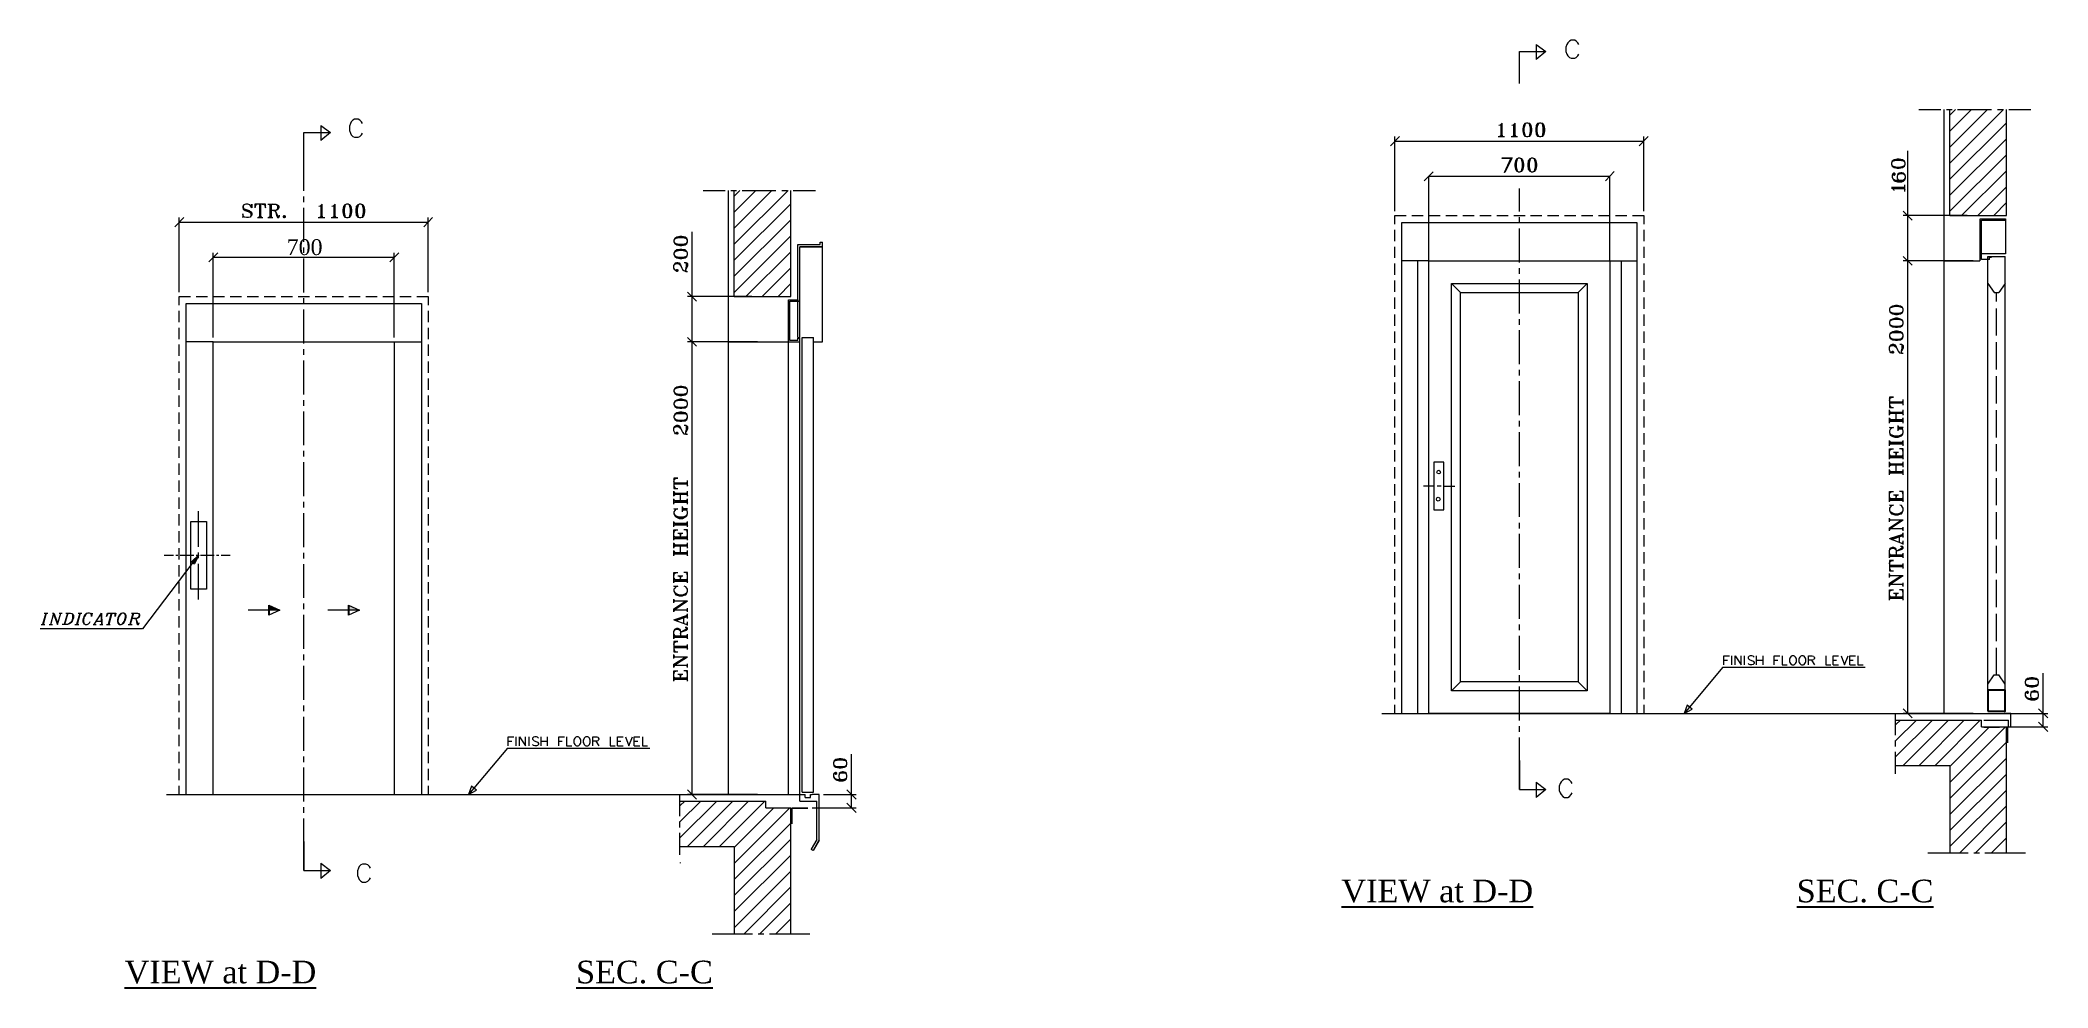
# Model space of a CAD drawing. Header units: millimetres. Extents: x 1000046 to 1025011, y 22 to 4210.
# Drawn here: x 1016139 to 1025011, y 22 to 4210 of the extents above; entities that cross this region are included whole.
import ezdxf

# ---------------------------------------------------------------- set-up
doc = ezdxf.new("R2010")
doc.units = ezdxf.units.MM
doc.linetypes.add('ACAD_ISO02W100', pattern=[15, 12, -3])
doc.layers.add('DL', color=8, linetype='ACAD_ISO02W100', lineweight=0)
doc.styles.add('nassar2', font='cent.shx', dxfattribs={"height": 60})
doc.styles.add('SM_STANDARD', font='arial.ttf')

msp = doc.modelspace()

# ---------------------------------------------------------------- texts
at = {"insert": (1017228.267, 3330.102, -137), "char_height": 70, "attachment_point": 1, "style": 'nassar2'}
msp.add_mtext_dynamic_manual_height_columns('700', width=1133.667, gutter_width=250, heights=[167.502], dxfattribs=at)
at = {"char_height": 100, "attachment_point": 1, "style": 'SM_STANDARD'}
for s, insert in [('{\\Fcent|c0;\\LVIEW at D-D}', (1021889, 500)), ('{\\Fcent|c0;\\LSEC. C-C}', (1023901, 500)), ('{\\Fcent|c0;\\LVIEW at D-D}', (1016512, 142)), ('{\\Fcent|c0;\\LSEC. C-C}', (1018507, 142))]:
    msp.add_mtext(s, dxfattribs=dict(at, insert=insert))

# ---------------------------------------------------------------- hatches: boundary and pattern name
h = msp.add_hatch()
h.set_pattern_fill('GOST_GLASS', color=256, scale=15)
h.set_pattern_definition([(45, (0, 0), (1909.188, 0), [1125, -1575]), (45, (477.3, 0), (1909.188, 0), [450, -2250]), (45, (0, 477.3), (1909.188, 0), [450, -2250])])
h.paths.add_polyline_path([(1022415.539, 1374.294), (1022935.289, 1374.294), (1022935.289, 3094.713), (1022415.539, 3094.713)])
at = {"transparency": 33554666}
msp.add_hatch(color=7, dxfattribs=at).paths.add_polyline_path([(1016820.484, 1896.788), (1016839.229, 1933.235), (1016809.03, 1905.119)])
h = msp.add_hatch(color=256)
h.dxf.hatch_style = 1
h.paths.add_polyline_path([(1017501.214, 1713.711), (1017501.214, 1691.644), (1017549.484, 1691.644)])
h.paths.add_polyline_path([(1017149.524, 1713.711), (1017149.524, 1691.644), (1017197.795, 1691.644)])
h = msp.add_hatch(color=256)
h.dxf.hatch_style = 1
h.paths.add_polyline_path([(1017149.524, 1691.644), (1017197.795, 1691.644), (1017149.524, 1713.711)])

# ---------------------------------------------------------------- linework, layer by layer
at = {"color": 7, "linetype": 'Continuous', "lineweight": 20, "transparency": 33554666}
for p, q in [((1022225.289, 3234.713, -137), (1022225.289, 1234.294, -137)), ((1023075.289, 3234.713, -137), (1023075.289, 1234.294, -137)), ((1023125.289, 3234.713, -137), (1023125.289, 1234.294, -137)), ((1024744.915, 3134.713, -137), (1024773.408, 3094.713, -137)), ((1024822.349, 3134.713, -137), (1024793.856, 3094.713, -137)), ((1024773.408, 3094.713, -137), (1024793.856, 3094.713, -137)), ((1022299.899, 2239.025, -137), (1022252.507, 2239.025, -137)), ((1022330.125, 2239.025, -137), (1022311.84, 2239.025, -137)), ((1022340.705, 2239.025, -137), (1022390.28, 2239.025, -137)), ((1024744.915, 1364.493, -137), (1024773.408, 1404.493, -137)), ((1024773.408, 1404.493, -137), (1024793.856, 1404.493, -137)), ((1024822.349, 1364.493, -137), (1024793.856, 1404.493, -137))]:
    msp.add_line(p, q, dxfattribs=at)
for p, q in [((1017149.524, 1713.711, -137), (1017149.524, 1669.578, -137)), ((1017501.214, 1713.711, -137), (1017501.214, 1669.578, -137))]:
    msp.add_line(p, q)
at = {"color": 7, "linetype": 'Continuous', "lineweight": 20, "transparency": 33554666, "elevation": -137}
for points in [[(1022750.391, 4190.665), (1022793.086, 4159.424), (1022750.391, 4124.019)], [(1022750.391, 4190.665), (1022750.391, 4124.019), (1022750.391, 4124.019)], [(1022938.662, 4190.004), (1022934.497, 4198.335), (1022927.207, 4205.624), (1022919.918, 4209.79), (1022904.298, 4209.79), (1022897.008, 4205.624), (1022889.719, 4198.335), (1022885.553, 4190.004), (1022881.388, 4178.549), (1022881.388, 4159.805), (1022885.553, 4148.35), (1022889.719, 4141.061), (1022897.008, 4132.73), (1022904.298, 4129.606), (1022919.918, 4129.606), (1022927.207, 4132.73), (1022934.497, 4141.061), (1022938.662, 4148.35)], [(1022675.414, 4159.424), (1022793.086, 4159.424), (1022793.086, 4159.424)], [(1022675.414, 4018.843), (1022675.414, 4159.424), (1022675.414, 4159.424)], [(1017378.644, 3832.643), (1017421.339, 3801.403), (1017378.644, 3765.998)], [(1017378.644, 3832.643), (1017378.644, 3765.998), (1017378.644, 3765.998)], [(1017562.725, 3840.974), (1017558.559, 3849.305), (1017551.27, 3856.594), (1017543.98, 3860.76), (1017528.36, 3860.76), (1017521.071, 3856.594), (1017513.782, 3849.305), (1017509.616, 3840.974), (1017505.451, 3829.519), (1017505.451, 3810.775), (1017509.616, 3799.32), (1017513.782, 3792.031), (1017521.071, 3783.7), (1017528.36, 3780.576), (1017543.98, 3780.576), (1017551.27, 3783.7), (1017558.559, 3792.031), (1017562.725, 3799.32)], [(1022599.021, 3783.5), (1022599.021, 3842.856), (1022590.69, 3834.526), (1022584.442, 3832.443)], [(1022593.814, 3837.65), (1022593.814, 3783.5), (1022593.814, 3783.5)], [(1022595.897, 3837.65), (1022595.897, 3785.582), (1022595.897, 3785.582)], [(1022656.295, 3783.5), (1022656.295, 3842.856), (1022647.964, 3834.526), (1022641.716, 3832.443)], [(1022650.047, 3837.65), (1022650.047, 3783.5), (1022650.047, 3783.5)], [(1022653.171, 3837.65), (1022653.171, 3785.582), (1022653.171, 3785.582)], [(1022698.99, 3837.65), (1022695.866, 3832.443), (1022693.783, 3820.988), (1022693.783, 3806.409), (1022695.866, 3794.955), (1022698.99, 3789.748)], [(1022707.32, 3842.856), (1022701.072, 3840.774), (1022698.99, 3834.526), (1022695.866, 3820.988), (1022695.866, 3806.409), (1022698.99, 3791.831), (1022701.072, 3785.582), (1022707.32, 3783.5)], [(1022713.569, 3783.5), (1022718.775, 3785.582), (1022721.899, 3791.831), (1022725.023, 3806.409), (1022725.023, 3820.988), (1022721.899, 3834.526), (1022718.775, 3840.774), (1022713.569, 3842.856)], [(1022721.899, 3789.748), (1022725.023, 3794.955), (1022727.106, 3806.409), (1022727.106, 3820.988), (1022725.023, 3832.443), (1022721.899, 3837.65)], [(1022756.264, 3837.65), (1022753.14, 3832.443), (1022750.016, 3820.988), (1022750.016, 3806.409), (1022753.14, 3794.955), (1022756.264, 3789.748)], [(1022764.594, 3842.856), (1022759.388, 3840.774), (1022756.264, 3834.526), (1022753.14, 3820.988), (1022753.14, 3806.409), (1022756.264, 3791.831), (1022759.388, 3785.582), (1022764.594, 3783.5)], [(1022769.801, 3783.5), (1022776.049, 3785.582), (1022779.173, 3791.831), (1022781.256, 3806.409), (1022781.256, 3820.988), (1022779.173, 3834.526), (1022776.049, 3840.774), (1022769.801, 3842.856)], [(1022779.173, 3789.748), (1022781.256, 3794.955), (1022784.38, 3806.409), (1022784.38, 3820.988), (1022781.256, 3832.443), (1022779.173, 3837.65)], [(1024440.489, 3903.254), (1024538.375, 3903.254), (1024538.375, 3903.254)], [(1024552.954, 1234.294), (1024552.954, 3903.254), (1024552.954, 3903.254)], [(1024562.326, 3903.254), (1024588.359, 3903.254), (1024588.359, 3903.254)], [(1024577.946, 3434.65), (1024577.946, 3903.254), (1024577.946, 3903.254)], [(1024577.946, 3878.262), (1024602.938, 3903.254), (1024602.938, 3903.254)], [(1024577.946, 3807.451), (1024673.749, 3903.254), (1024673.749, 3903.254)], [(1024577.946, 3736.639), (1024744.561, 3903.254), (1024744.561, 3903.254)], [(1024577.946, 3665.828), (1024815.372, 3903.254), (1024815.372, 3903.254)], [(1024577.946, 3595.017), (1024827.868, 3844.939), (1024827.868, 3844.939)], [(1024612.31, 3903.254), (1024762.264, 3903.254), (1024762.264, 3903.254)], [(1024788.297, 3903.254), (1024812.248, 3903.254), (1024812.248, 3903.254)], [(1024827.868, 3434.65), (1024827.868, 3903.254), (1024827.868, 3903.254)], [(1024838.282, 3903.254), (1024936.168, 3903.254), (1024936.168, 3903.254)], [(1017303.667, 3801.403), (1017421.339, 3801.403), (1017421.339, 3801.403)], [(1017303.667, 3660.822), (1017303.667, 3801.403), (1017303.667, 3801.403)], [(1022145.371, 3783.5), (1022105.8, 3742.887), (1022105.8, 3742.887)], [(1022125.585, 3454.436), (1022125.585, 3783.5), (1022125.585, 3783.5)], [(1022125.585, 3763.714), (1023225.243, 3763.714), (1023225.243, 3763.714)], [(1022581.318, 3783.5), (1022610.476, 3783.5), (1022610.476, 3783.5)], [(1022593.814, 3785.582), (1022587.566, 3783.5), (1022587.566, 3783.5)], [(1022593.814, 3789.748), (1022590.69, 3783.5), (1022590.69, 3783.5)], [(1022599.021, 3789.748), (1022601.104, 3783.5), (1022601.104, 3783.5)], [(1022599.021, 3785.582), (1022605.269, 3783.5), (1022605.269, 3783.5)], [(1022638.592, 3783.5), (1022667.749, 3783.5), (1022667.749, 3783.5)], [(1022650.047, 3785.582), (1022644.84, 3783.5), (1022644.84, 3783.5)], [(1022650.047, 3789.748), (1022647.964, 3783.5), (1022647.964, 3783.5)], [(1022656.295, 3789.748), (1022659.419, 3783.5), (1022659.419, 3783.5)], [(1022656.295, 3785.582), (1022661.501, 3783.5), (1022661.501, 3783.5)], [(1023205.457, 3742.887), (1023245.028, 3783.5), (1023245.028, 3783.5)], [(1023225.243, 3454.436), (1023225.243, 3783.5), (1023225.243, 3783.5)], [(1024577.946, 3524.206), (1024827.868, 3774.128), (1024827.868, 3774.128)], [(1017303.667, 3544.192), (1017303.667, 3694.145), (1017303.667, 3694.145)], [(1022639.807, 3687.108), (1022600.174, 3687.108), (1022600.174, 3690.321), (1022643.021, 3690.321), (1022611.957, 3624.981), (1022609.815, 3624.981), (1022639.807, 3690.321)], [(1022663.959, 3682.49), (1022660.835, 3676.242), (1022657.711, 3665.828), (1022657.711, 3650.208), (1022660.835, 3639.795), (1022663.959, 3633.547)], [(1022672.29, 3687.696), (1022667.083, 3685.614), (1022663.959, 3679.366), (1022660.835, 3665.828), (1022660.835, 3650.208), (1022663.959, 3636.671), (1022667.083, 3630.423), (1022672.29, 3628.34)], [(1022677.497, 3628.34), (1022683.745, 3630.423), (1022686.869, 3636.671), (1022688.951, 3650.208), (1022688.951, 3665.828), (1022686.869, 3679.366), (1022683.745, 3685.614), (1022677.497, 3687.696)], [(1022686.869, 3633.547), (1022688.951, 3639.795), (1022692.075, 3650.208), (1022692.075, 3665.828), (1022688.951, 3676.242), (1022686.869, 3682.49)], [(1022721.233, 3682.49), (1022718.109, 3676.242), (1022714.985, 3665.828), (1022714.985, 3650.208), (1022718.109, 3639.795), (1022721.233, 3633.547)], [(1022721.233, 3682.49), (1022718.109, 3676.242), (1022714.985, 3665.828), (1022714.985, 3650.208), (1022718.109, 3639.795), (1022721.233, 3633.547)], [(1022729.564, 3687.696), (1022724.357, 3685.614), (1022721.233, 3679.366), (1022718.109, 3665.828), (1022718.109, 3650.208), (1022721.233, 3636.671), (1022724.357, 3630.423), (1022729.564, 3628.34)], [(1022729.564, 3687.696), (1022724.357, 3685.614), (1022721.233, 3679.366), (1022718.109, 3665.828), (1022718.109, 3650.208), (1022721.233, 3636.671), (1022724.357, 3630.423), (1022729.564, 3628.34)], [(1022734.77, 3628.34), (1022741.019, 3630.423), (1022744.143, 3636.671), (1022746.225, 3650.208), (1022746.225, 3665.828), (1022744.143, 3679.366), (1022741.019, 3685.614), (1022734.77, 3687.696)], [(1022734.77, 3628.34), (1022741.019, 3630.423), (1022744.143, 3636.671), (1022746.225, 3650.208), (1022746.225, 3665.828), (1022744.143, 3679.366), (1022741.019, 3685.614), (1022734.77, 3687.696)], [(1022744.143, 3633.547), (1022746.225, 3639.795), (1022749.349, 3650.208), (1022749.349, 3665.828), (1022746.225, 3676.242), (1022744.143, 3682.49)], [(1022744.143, 3633.547), (1022746.225, 3639.795), (1022749.349, 3650.208), (1022749.349, 3665.828), (1022746.225, 3676.242), (1022744.143, 3682.49)], [(1024379.954, 3666.84), (1024376.83, 3673.088), (1024371.623, 3675.17), (1024357.044, 3678.294), (1024342.465, 3678.294), (1024327.887, 3675.17), (1024322.68, 3673.088), (1024319.556, 3666.84)], [(1024319.556, 3661.633), (1024322.68, 3655.385), (1024327.887, 3652.261), (1024342.465, 3649.137), (1024357.044, 3649.137), (1024371.623, 3652.261), (1024376.83, 3655.385), (1024379.954, 3661.633)], [(1024374.747, 3675.17), (1024368.499, 3678.294), (1024357.044, 3681.418), (1024342.465, 3681.418), (1024332.052, 3678.294), (1024325.804, 3675.17)], [(1024325.804, 3652.261), (1024332.052, 3649.137), (1024342.465, 3647.054), (1024357.044, 3647.054), (1024368.499, 3649.137), (1024374.747, 3652.261)], [(1024391.546, 3234.713), (1024391.546, 3434.65), (1024391.546, 3721.019)], [(1024577.946, 3453.394), (1024827.868, 3703.316), (1024827.868, 3703.316)], [(1022295.064, 3628.34), (1022255.493, 3587.727), (1022255.493, 3587.727)], [(1022275.539, 3234.713), (1022275.539, 3608.554), (1022275.539, 3608.554)], [(1022275.786, 3608.554), (1023075.289, 3608.554), (1023075.289, 3608.554)], [(1022675.414, 3452.353), (1022675.414, 3554.405), (1022675.414, 3554.405)], [(1023055.504, 3588.248), (1023095.075, 3628.86), (1023095.075, 3628.86)], [(1023075.289, 3234.713), (1023075.289, 3608.554), (1023075.289, 3608.554)], [(1024379.459, 3559.376), (1024320.103, 3559.376), (1024328.434, 3551.045), (1024330.516, 3544.797)], [(1024327.388, 3618.561), (1024327.388, 3616.478), (1024330.512, 3613.354), (1024332.595, 3613.354), (1024336.76, 3616.478), (1024336.76, 3618.561), (1024332.595, 3621.685), (1024330.512, 3621.685), (1024325.305, 3618.561), (1024322.181, 3613.354), (1024322.181, 3603.982), (1024325.305, 3596.693), (1024330.512, 3590.445), (1024336.76, 3587.321), (1024347.174, 3584.197), (1024364.876, 3584.197), (1024373.207, 3587.321), (1024379.455, 3592.527), (1024381.538, 3601.899), (1024381.538, 3607.106), (1024379.455, 3616.478), (1024373.207, 3621.685), (1024364.876, 3623.768), (1024361.752, 3623.768), (1024353.422, 3621.685), (1024347.174, 3616.478), (1024345.091, 3607.106), (1024345.091, 3601.899), (1024347.174, 3596.693), (1024350.298, 3592.527), (1024356.546, 3590.445)], [(1024322.181, 3603.982), (1024325.305, 3598.775), (1024327.388, 3596.693), (1024332.595, 3592.527), (1024345.091, 3590.445), (1024364.876, 3590.445), (1024373.207, 3592.527), (1024379.455, 3596.693), (1024381.538, 3601.899)], [(1024325.31, 3556.252), (1024377.377, 3556.252), (1024377.377, 3556.252)], [(1024325.31, 3554.169), (1024379.459, 3554.169), (1024379.459, 3554.169)], [(1024330.512, 3592.527), (1024336.76, 3590.445), (1024347.174, 3587.321), (1024364.876, 3587.321), (1024373.207, 3590.445), (1024376.331, 3592.527)], [(1024381.538, 3607.106), (1024379.455, 3613.354), (1024376.331, 3616.478), (1024368, 3618.561), (1024358.628, 3618.561), (1024350.298, 3616.478), (1024347.174, 3613.354), (1024345.091, 3607.106)], [(1024373.207, 3618.561), (1024368, 3621.685), (1024358.628, 3621.685), (1024353.422, 3618.561)], [(1024373.211, 3559.376), (1024379.459, 3561.459), (1024379.459, 3561.459)], [(1024373.211, 3554.169), (1024379.459, 3551.045), (1024379.459, 3551.045)], [(1024377.377, 3559.376), (1024379.459, 3565.624), (1024379.459, 3565.624)], [(1024377.377, 3554.169), (1024379.459, 3547.921), (1024379.459, 3547.921)], [(1024379.459, 3541.673), (1024379.459, 3570.831), (1024379.459, 3570.831)], [(1024628.972, 3434.65), (1024827.868, 3632.505), (1024827.868, 3632.505)], [(1024700.824, 3434.65), (1024827.868, 3561.694), (1024827.868, 3561.694)], [(1017070.407, 3476.504), (1017073.531, 3484.835), (1017073.531, 3468.174), (1017070.407, 3476.504), (1017065.2, 3482.752), (1017055.828, 3484.835), (1017047.497, 3484.835), (1017039.166, 3482.752), (1017033.96, 3476.504), (1017033.96, 3468.174), (1017036.042, 3462.967), (1017045.414, 3456.719), (1017062.076, 3451.512), (1017067.283, 3448.388), (1017070.407, 3442.14), (1017070.407, 3433.809), (1017067.283, 3427.561)], [(1017039.166, 3482.752), (1017036.042, 3476.504), (1017036.042, 3471.298), (1017039.166, 3465.05), (1017045.414, 3462.967), (1017062.076, 3456.719), (1017070.407, 3451.512), (1017073.531, 3445.264), (1017073.531, 3436.933), (1017070.407, 3431.727), (1017067.283, 3427.561), (1017059.993, 3425.479), (1017050.621, 3425.479), (1017042.29, 3427.561), (1017036.042, 3433.809), (1017033.96, 3442.14), (1017033.96, 3425.479), (1017036.042, 3433.809)], [(1017036.042, 3468.174), (1017039.166, 3462.967), (1017045.414, 3459.843), (1017062.076, 3453.595), (1017067.283, 3451.512), (1017070.407, 3445.264)], [(1017087.068, 3484.835), (1017087.068, 3468.174), (1017087.068, 3468.174)], [(1017133.928, 3468.174), (1017133.928, 3484.835), (1017087.068, 3484.835)], [(1017091.233, 3484.835), (1017087.068, 3468.174), (1017087.068, 3468.174)], [(1017093.316, 3484.835), (1017087.068, 3476.504), (1017087.068, 3476.504)], [(1017096.44, 3484.835), (1017087.068, 3479.628), (1017087.068, 3479.628)], [(1017102.688, 3484.835), (1017087.068, 3482.752), (1017087.068, 3482.752)], [(1017107.895, 3484.835), (1017107.895, 3425.479), (1017107.895, 3425.479)], [(1017111.019, 3482.752), (1017111.019, 3427.561), (1017111.019, 3427.561)], [(1017113.102, 3484.835), (1017113.102, 3425.479), (1017113.102, 3425.479)], [(1017119.35, 3484.835), (1017133.928, 3482.752), (1017133.928, 3482.752)], [(1017124.556, 3484.835), (1017133.928, 3479.628), (1017133.928, 3479.628)], [(1017127.68, 3484.835), (1017133.928, 3476.504), (1017133.928, 3476.504)], [(1017130.804, 3484.835), (1017133.928, 3468.174), (1017133.928, 3468.174)], [(1017145.383, 3484.835), (1017179.747, 3484.835), (1017187.037, 3482.752), (1017191.202, 3479.628), (1017193.285, 3474.422), (1017193.285, 3468.174), (1017191.202, 3462.967), (1017187.037, 3459.843), (1017179.747, 3456.719), (1017159.962, 3456.719)], [(1017147.466, 3484.835), (1017153.714, 3482.752), (1017153.714, 3482.752)], [(1017150.59, 3484.835), (1017153.714, 3479.628), (1017153.714, 3479.628)], [(1017153.714, 3484.835), (1017153.714, 3425.479), (1017153.714, 3425.479)], [(1017155.797, 3482.752), (1017155.797, 3427.561), (1017155.797, 3427.561)], [(1017159.962, 3484.835), (1017159.962, 3425.479), (1017159.962, 3425.479)], [(1017162.045, 3484.835), (1017159.962, 3479.628), (1017159.962, 3479.628)], [(1017165.169, 3484.835), (1017159.962, 3482.752), (1017159.962, 3482.752)], [(1017179.747, 3484.835), (1017184.954, 3482.752), (1017187.037, 3476.504), (1017187.037, 3465.05), (1017184.954, 3459.843), (1017179.747, 3456.719)], [(1017187.037, 3479.628), (1017191.202, 3474.422), (1017191.202, 3468.174), (1017187.037, 3462.967)], [(1017303.667, 3494.207), (1017303.667, 3519.199), (1017303.667, 3519.199)], [(1017303.667, 3319.262), (1017303.667, 3469.215), (1017303.667, 3469.215)], [(1017384.892, 3425.479), (1017384.892, 3484.835), (1017376.561, 3476.504), (1017370.313, 3474.422)], [(1017379.685, 3479.628), (1017379.685, 3425.479), (1017379.685, 3425.479)], [(1017381.768, 3479.628), (1017381.768, 3427.561), (1017381.768, 3427.561)], [(1017442.166, 3425.479), (1017442.166, 3484.835), (1017433.835, 3476.504), (1017427.587, 3474.422)], [(1017435.918, 3479.628), (1017435.918, 3425.479), (1017435.918, 3425.479)], [(1017439.042, 3479.628), (1017439.042, 3427.561), (1017439.042, 3427.561)], [(1017484.861, 3479.628), (1017481.737, 3474.422), (1017479.654, 3462.967), (1017479.654, 3448.388), (1017481.737, 3436.933), (1017484.861, 3431.727)], [(1017493.191, 3484.835), (1017486.943, 3482.752), (1017484.861, 3476.504), (1017481.737, 3462.967), (1017481.737, 3448.388), (1017484.861, 3433.809), (1017486.943, 3427.561), (1017493.191, 3425.479)], [(1017499.44, 3425.479), (1017504.646, 3427.561), (1017507.77, 3433.809), (1017510.894, 3448.388), (1017510.894, 3462.967), (1017507.77, 3476.504), (1017504.646, 3482.752), (1017499.44, 3484.835)], [(1017507.77, 3431.727), (1017510.894, 3436.933), (1017512.977, 3448.388), (1017512.977, 3462.967), (1017510.894, 3474.422), (1017507.77, 3479.628)], [(1017542.135, 3479.628), (1017539.011, 3474.422), (1017535.886, 3462.967), (1017535.886, 3448.388), (1017539.011, 3436.933), (1017542.135, 3431.727)], [(1017550.465, 3484.835), (1017545.259, 3482.752), (1017542.135, 3476.504), (1017539.011, 3462.967), (1017539.011, 3448.388), (1017542.135, 3433.809), (1017545.259, 3427.561), (1017550.465, 3425.479)], [(1017555.672, 3425.479), (1017561.92, 3427.561), (1017565.044, 3433.809), (1017567.127, 3448.388), (1017567.127, 3462.967), (1017565.044, 3476.504), (1017561.92, 3482.752), (1017555.672, 3484.835)], [(1017565.044, 3431.727), (1017567.127, 3436.933), (1017570.251, 3448.388), (1017570.251, 3462.967), (1017567.127, 3474.422), (1017565.044, 3479.628)], [(1019068.742, 3545.233), (1019166.628, 3545.233), (1019166.628, 3545.233)], [(1019181.207, 876.273), (1019181.207, 3545.233), (1019181.207, 3545.233)], [(1019190.579, 3545.233), (1019216.613, 3545.233), (1019216.613, 3545.233)], [(1019206.199, 3076.629), (1019206.199, 3545.233), (1019206.199, 3545.233)], [(1019206.199, 3520.241), (1019231.191, 3545.233), (1019231.191, 3545.233)], [(1019206.199, 3449.43), (1019302.003, 3545.233), (1019302.003, 3545.233)], [(1019206.199, 3378.618), (1019372.814, 3545.233), (1019372.814, 3545.233)], [(1019206.199, 3307.807), (1019443.625, 3545.233), (1019443.625, 3545.233)], [(1019206.199, 3236.996), (1019456.121, 3486.918), (1019456.121, 3486.918)], [(1019240.564, 3545.233), (1019390.517, 3545.233), (1019390.517, 3545.233)], [(1019416.55, 3545.233), (1019440.501, 3545.233), (1019440.501, 3545.233)], [(1019456.121, 3076.629), (1019456.121, 3545.233), (1019456.121, 3545.233)], [(1019466.535, 3545.233), (1019564.421, 3545.233), (1019564.421, 3545.233)], [(1024771.636, 3434.65), (1024827.868, 3491.924), (1024827.868, 3491.924)], [(1016773.624, 3425.479), (1016734.053, 3384.866), (1016734.053, 3384.866)], [(1016753.839, 3096.415), (1016753.839, 3425.479), (1016753.839, 3425.479)], [(1016753.839, 3405.693), (1017853.496, 3405.693), (1017853.496, 3405.693)], [(1017099.564, 3425.479), (1017122.474, 3425.479), (1017122.474, 3425.479)], [(1017107.895, 3427.561), (1017102.688, 3425.479), (1017102.688, 3425.479)], [(1017107.895, 3431.727), (1017104.771, 3425.479), (1017104.771, 3425.479)], [(1017113.102, 3431.727), (1017116.226, 3425.479), (1017116.226, 3425.479)], [(1017113.102, 3427.561), (1017119.35, 3425.479), (1017119.35, 3425.479)], [(1017145.383, 3425.479), (1017167.251, 3425.479), (1017167.251, 3425.479)], [(1017153.714, 3427.561), (1017147.466, 3425.479), (1017147.466, 3425.479)], [(1017153.714, 3431.727), (1017150.59, 3425.479), (1017150.59, 3425.479)], [(1017159.962, 3431.727), (1017162.045, 3425.479), (1017162.045, 3425.479)], [(1017159.962, 3427.561), (1017165.169, 3425.479), (1017165.169, 3425.479)], [(1017170.375, 3456.719), (1017176.623, 3453.595), (1017179.747, 3448.388), (1017184.954, 3431.727), (1017187.037, 3425.479), (1017193.285, 3425.479), (1017196.409, 3431.727), (1017196.409, 3436.933)], [(1017176.623, 3453.595), (1017179.747, 3451.512), (1017187.037, 3433.809), (1017191.202, 3431.727), (1017193.285, 3431.727), (1017196.409, 3433.809)], [(1017184.954, 3436.933), (1017187.037, 3431.727), (1017191.202, 3427.561), (1017193.285, 3427.561)], [(1017367.189, 3425.479), (1017396.347, 3425.479), (1017396.347, 3425.479)], [(1017379.685, 3427.561), (1017373.437, 3425.479), (1017373.437, 3425.479)], [(1017379.685, 3431.727), (1017376.561, 3425.479), (1017376.561, 3425.479)], [(1017384.892, 3431.727), (1017386.975, 3425.479), (1017386.975, 3425.479)], [(1017384.892, 3427.561), (1017391.14, 3425.479), (1017391.14, 3425.479)], [(1017424.463, 3425.479), (1017453.62, 3425.479), (1017453.62, 3425.479)], [(1017435.918, 3427.561), (1017430.711, 3425.479), (1017430.711, 3425.479)], [(1017435.918, 3431.727), (1017433.835, 3425.479), (1017433.835, 3425.479)], [(1017442.166, 3431.727), (1017445.29, 3425.479), (1017445.29, 3425.479)], [(1017442.166, 3427.561), (1017447.372, 3425.479), (1017447.372, 3425.479)], [(1017833.71, 3384.866), (1017873.281, 3425.479), (1017873.281, 3425.479)], [(1017853.496, 3096.415), (1017853.496, 3425.479), (1017853.496, 3425.479)], [(1019206.199, 3166.184), (1019456.121, 3416.107), (1019456.121, 3416.107)], [(1022125.585, 3397.162), (1022125.585, 3434.65), (1022175.57, 3434.65)], [(1022125.585, 3322.185), (1022125.585, 3372.17), (1022125.585, 3372.17)], [(1022155.784, 1234.294), (1022155.784, 3404.451), (1023195.044, 3404.451), (1023195.044, 1234.294)], [(1022200.562, 3434.65), (1022250.546, 3434.65), (1022250.546, 3434.65)], [(1022275.539, 3434.65), (1022325.523, 3434.65), (1022325.523, 3434.65)], [(1022350.515, 3434.65), (1022400.5, 3434.65), (1022400.5, 3434.65)], [(1022425.492, 3434.65), (1022475.476, 3434.65), (1022475.476, 3434.65)], [(1022500.469, 3434.65), (1022550.453, 3434.65), (1022550.453, 3434.65)], [(1022575.445, 3434.65), (1022625.43, 3434.65), (1022625.43, 3434.65)], [(1022650.422, 3434.65), (1022700.406, 3434.65), (1022700.406, 3434.65)], [(1022675.414, 3402.369), (1022675.414, 3427.361), (1022675.414, 3427.361)], [(1022675.414, 3227.423), (1022675.414, 3377.376), (1022675.414, 3377.376)], [(1022725.398, 3434.65), (1022775.383, 3434.65), (1022775.383, 3434.65)], [(1022800.375, 3434.65), (1022850.359, 3434.65), (1022850.359, 3434.65)], [(1022875.352, 3434.65), (1022925.336, 3434.65), (1022925.336, 3434.65)], [(1022950.328, 3434.65), (1023000.313, 3434.65), (1023000.313, 3434.65)], [(1023025.305, 3434.65), (1023075.289, 3434.65), (1023075.289, 3434.65)], [(1023100.282, 3434.65), (1023150.266, 3434.65), (1023150.266, 3434.65)], [(1023175.258, 3434.65), (1023225.243, 3434.65), (1023225.243, 3397.162)], [(1023225.243, 3372.17), (1023225.243, 3322.185), (1023225.243, 3322.185)], [(1024411.331, 3414.865), (1024371.76, 3454.436), (1024371.76, 3454.436)], [(1024655.005, 3434.65), (1024371.76, 3434.65), (1024371.76, 3434.65)], [(1024577.946, 3434.65), (1024827.868, 3434.65), (1024827.868, 3434.65)], [(1024711.967, 3234.713), (1024711.967, 3420.071), (1024718.215, 3420.071)], [(1024718.215, 3420.071), (1024824.113, 3420.071), (1024824.113, 3413.823)], [(1024718.215, 3413.823), (1024752.579, 3413.823), (1024761.951, 3413.823)], [(1024752.579, 3240.961), (1024718.215, 3240.961), (1024718.215, 3413.823)], [(1017303.667, 3269.277), (1017303.667, 3294.27), (1017303.667, 3294.27)], [(1019000.013, 3325.51), (1018996.889, 3330.717), (1018991.683, 3333.841), (1018977.104, 3336.965), (1018962.525, 3336.965), (1018947.946, 3333.841), (1018942.74, 3330.717), (1018939.616, 3325.51)], [(1018939.616, 3319.262), (1018942.74, 3314.055), (1018947.946, 3310.931), (1018962.525, 3307.807), (1018977.104, 3307.807), (1018991.683, 3310.931), (1018996.889, 3314.055), (1019000.013, 3319.262)], [(1018994.807, 3333.841), (1018988.559, 3336.965), (1018977.104, 3339.047), (1018962.525, 3339.047), (1018952.112, 3336.965), (1018945.864, 3333.841)], [(1018945.864, 3310.931), (1018952.112, 3307.807), (1018962.525, 3305.724), (1018977.104, 3305.724), (1018988.559, 3307.807), (1018994.807, 3310.931)], [(1018994.807, 3276.567), (1018988.559, 3279.691), (1018977.104, 3282.815), (1018962.525, 3282.815), (1018952.112, 3279.691), (1018945.864, 3276.567)], [(1019019.799, 2876.691), (1019019.799, 3076.629), (1019019.799, 3362.998)], [(1019206.199, 3095.373), (1019456.121, 3345.295), (1019456.121, 3345.295)], [(1019486.32, 2896.477), (1019486.32, 3306.766), (1019486.32, 3306.766)], [(1019486.32, 3306.766), (1019586.289, 3306.766), (1019586.289, 3306.766)], [(1019495.692, 2896.477), (1019495.692, 3296.352), (1019495.692, 3296.352)], [(1019586.289, 3317.179), (1019595.661, 3317.179), (1019595.661, 3317.179)], [(1019586.289, 3306.766), (1019586.289, 3317.179), (1019586.289, 3317.179)], [(1019595.661, 2876.691), (1019595.661, 3317.179), (1019595.661, 3317.179)], [(1022125.585, 3247.209), (1022125.585, 3297.193), (1022125.585, 3297.193)], [(1023225.243, 3297.193), (1023225.243, 3247.209), (1023225.243, 3247.209)], [(1016923.577, 3270.319), (1016884.006, 3229.706), (1016884.006, 3229.706)], [(1016903.792, 2896.477), (1016903.792, 3270.319), (1016903.792, 3270.319)], [(1016903.792, 3250.533), (1017703.543, 3250.533), (1017703.543, 3250.533)], [(1017303.667, 3094.332), (1017303.667, 3244.285), (1017303.667, 3244.285)], [(1017303.667, 3094.332), (1017303.667, 3196.383), (1017303.667, 3196.383)], [(1017683.757, 3229.706), (1017723.328, 3270.319), (1017723.328, 3270.319)], [(1017703.543, 2896.477), (1017703.543, 3270.319), (1017703.543, 3270.319)], [(1019000.013, 3268.236), (1018996.889, 3274.484), (1018991.683, 3276.567), (1018977.104, 3279.691), (1018962.525, 3279.691), (1018947.946, 3276.567), (1018942.74, 3274.484), (1018939.616, 3268.236)], [(1018939.616, 3263.029), (1018942.74, 3256.781), (1018947.946, 3253.657), (1018962.525, 3250.533), (1018977.104, 3250.533), (1018991.683, 3253.657), (1018996.889, 3256.781), (1019000.013, 3263.029)], [(1018947.946, 3191.177), (1018947.946, 3194.301), (1018952.112, 3196.383), (1018954.194, 3196.383), (1018957.318, 3194.301), (1018957.318, 3191.177), (1018954.194, 3188.053), (1018952.112, 3188.053), (1018945.864, 3191.177), (1018942.74, 3194.301), (1018939.616, 3202.631), (1018939.616, 3214.086), (1018942.74, 3222.417), (1018945.864, 3225.541), (1018952.112, 3227.624), (1018957.318, 3227.624), (1018962.525, 3225.541), (1018968.773, 3217.21), (1018973.98, 3202.631), (1018977.104, 3196.383), (1018983.352, 3191.177), (1018991.683, 3188.053), (1019000.013, 3188.053)], [(1018939.616, 3214.086), (1018942.74, 3219.293), (1018952.112, 3222.417), (1018957.318, 3222.417), (1018962.525, 3219.293), (1018968.773, 3214.086), (1018973.98, 3202.631)], [(1018945.864, 3253.657), (1018952.112, 3250.533), (1018962.525, 3248.451), (1018977.104, 3248.451), (1018988.559, 3250.533), (1018994.807, 3253.657)], [(1018945.864, 3222.417), (1018952.112, 3225.541), (1018957.318, 3225.541), (1018962.525, 3222.417)], [(1018985.435, 3227.624), (1018991.683, 3227.624), (1018996.889, 3225.541), (1019000.013, 3222.417), (1019000.013, 3210.962), (1018991.683, 3196.383), (1018996.889, 3210.962), (1018996.889, 3222.417), (1018994.807, 3225.541)], [(1018994.807, 3188.053), (1018991.683, 3191.177), (1018991.683, 3196.383), (1018994.807, 3210.962), (1018994.807, 3222.417), (1018991.683, 3227.624)], [(1019257.225, 3076.629), (1019456.121, 3274.484), (1019456.121, 3274.484)], [(1019329.078, 3076.629), (1019456.121, 3203.673), (1019456.121, 3203.673)], [(1022125.585, 3172.232), (1022125.585, 3222.216), (1022125.585, 3222.216)], [(1022275.539, 3234.713), (1022155.784, 3234.713), (1022155.784, 3234.713)], [(1022275.539, 1234.294), (1022275.539, 3234.713), (1023075.289, 3234.713), (1023075.289, 1234.294)], [(1022675.414, 3177.439), (1022675.414, 3202.431), (1022675.414, 3202.431)], [(1023075.289, 3234.713), (1023195.044, 3234.713), (1023195.044, 3234.713)], [(1023225.243, 3222.216), (1023225.243, 3172.232), (1023225.243, 3172.232)], [(1024411.331, 3214.927), (1024371.76, 3254.498), (1024371.76, 3254.498)], [(1024371.76, 3254.498), (1024411.331, 3214.927), (1024411.331, 3214.927)], [(1024681.039, 3234.713), (1024371.76, 3234.713), (1024371.76, 3234.713)], [(1024631.054, 3234.713), (1024371.76, 3234.713), (1024371.76, 3234.713)], [(1024391.546, 1234.294), (1024391.546, 3234.713), (1024391.546, 3234.713)], [(1024552.954, 3234.713), (1024710.196, 3234.713), (1024710.196, 3234.713)], [(1024744.915, 1244.708), (1024744.915, 3254.498), (1024822.349, 3254.498)], [(1024752.579, 3254.498), (1024761.951, 3254.498), (1024761.951, 3254.498)], [(1024752.579, 3250.333), (1024761.951, 3250.333), (1024761.951, 3250.333)], [(1024752.579, 3240.961), (1024752.579, 3250.333), (1024752.579, 3250.333)], [(1024822.349, 1244.708), (1024822.349, 3254.498), (1024822.349, 3254.498)], [(1019399.889, 3076.629), (1019456.121, 3133.903), (1019456.121, 3133.903)], [(1022125.585, 3097.255), (1022125.585, 3147.24), (1022125.585, 3147.24)], [(1022375.539, 3134.713), (1022415.539, 3094.713)], [(1022675.414, 3002.493), (1022675.414, 3152.446), (1022675.414, 3152.446)], [(1022935.289, 3094.713), (1022975.289, 3134.713)], [(1023225.243, 3147.24), (1023225.243, 3097.255), (1023225.243, 3097.255)], [(1016753.839, 3039.141), (1016753.839, 3076.629), (1016803.823, 3076.629)], [(1016784.037, 876.273), (1016784.037, 3046.43), (1017823.297, 3046.43), (1017823.297, 876.273)], [(1016828.815, 3076.629), (1016878.8, 3076.629), (1016878.8, 3076.629)], [(1016903.792, 3076.629), (1016953.776, 3076.629), (1016953.776, 3076.629)], [(1016978.768, 3076.629), (1017028.753, 3076.629), (1017028.753, 3076.629)], [(1017053.745, 3076.629), (1017103.73, 3076.629), (1017103.73, 3076.629)], [(1017128.722, 3076.629), (1017178.706, 3076.629), (1017178.706, 3076.629)], [(1017203.698, 3076.629), (1017253.683, 3076.629), (1017253.683, 3076.629)], [(1017278.675, 3076.629), (1017328.659, 3076.629), (1017328.659, 3076.629)], [(1017303.667, 3044.347), (1017303.667, 3069.34), (1017303.667, 3069.34)], [(1017303.667, 2869.402), (1017303.667, 3019.355), (1017303.667, 3019.355)], [(1017353.652, 3076.629), (1017403.636, 3076.629), (1017403.636, 3076.629)], [(1017428.628, 3076.629), (1017478.613, 3076.629), (1017478.613, 3076.629)], [(1017503.605, 3076.629), (1017553.589, 3076.629), (1017553.589, 3076.629)], [(1017578.582, 3076.629), (1017628.566, 3076.629), (1017628.566, 3076.629)], [(1017653.558, 3076.629), (1017703.543, 3076.629), (1017703.543, 3076.629)], [(1017728.535, 3076.629), (1017778.519, 3076.629), (1017778.519, 3076.629)], [(1017803.511, 3076.629), (1017853.496, 3076.629), (1017853.496, 3039.141)], [(1019039.584, 3056.844), (1019000.013, 3096.415), (1019000.013, 3096.415)], [(1019283.259, 3076.629), (1019000.013, 3076.629), (1019000.013, 3076.629)], [(1019206.199, 3076.629), (1019456.121, 3076.629), (1019456.121, 3076.629)], [(1019445.708, 2876.691), (1019445.708, 3062.05), (1019451.956, 3062.05)], [(1019451.956, 3062.05), (1019486.32, 3062.05), (1019486.32, 3055.802)], [(1019451.956, 3055.802), (1019486.32, 3055.802), (1019495.692, 3055.802)], [(1019486.32, 2882.939), (1019451.956, 2882.939), (1019451.956, 3055.802)], [(1022125.585, 3022.279), (1022125.585, 3072.263), (1022125.585, 3072.263)], [(1023225.243, 3072.263), (1023225.243, 3022.279), (1023225.243, 3022.279)], [(1024371.76, 3021.237), (1024368.636, 3026.444), (1024363.43, 3028.527), (1024348.851, 3032.692), (1024334.272, 3032.692), (1024319.693, 3028.527), (1024314.486, 3026.444), (1024311.362, 3021.237)], [(1024366.554, 3028.527), (1024360.306, 3032.692), (1024348.851, 3034.775), (1024334.272, 3034.775), (1024323.859, 3032.692), (1024317.61, 3028.527)], [(1016753.839, 2964.164), (1016753.839, 3014.149), (1016753.839, 3014.149)], [(1016753.839, 2889.187), (1016753.839, 2939.172), (1016753.839, 2939.172)], [(1017853.496, 3014.149), (1017853.496, 2964.164), (1017853.496, 2964.164)], [(1017853.496, 2939.172), (1017853.496, 2889.187), (1017853.496, 2889.187)], [(1022125.585, 2947.302), (1022125.585, 2997.287), (1022125.585, 2997.287)], [(1022675.414, 2952.509), (1022675.414, 2977.501), (1022675.414, 2977.501)], [(1023225.243, 2997.287), (1023225.243, 2947.302), (1023225.243, 2947.302)], [(1024311.362, 3014.989), (1024314.486, 3008.741), (1024319.693, 3006.659), (1024334.272, 3003.535), (1024348.851, 3003.535), (1024363.43, 3006.659), (1024368.636, 3008.741), (1024371.76, 3014.989)], [(1024371.76, 2963.964), (1024368.636, 2969.17), (1024363.43, 2972.294), (1024348.851, 2975.418), (1024334.272, 2975.418), (1024319.693, 2972.294), (1024314.486, 2969.17), (1024311.362, 2963.964)], [(1024311.362, 2957.716), (1024314.486, 2952.509), (1024319.693, 2949.385), (1024334.272, 2946.261), (1024348.851, 2946.261), (1024363.43, 2949.385), (1024368.636, 2952.509), (1024371.76, 2957.716)], [(1024317.61, 3006.659), (1024323.859, 3003.535), (1024334.272, 3000.411), (1024348.851, 3000.411), (1024360.306, 3003.535), (1024366.554, 3006.659)], [(1024366.554, 2972.294), (1024360.306, 2975.418), (1024348.851, 2977.501), (1024334.272, 2977.501), (1024323.859, 2975.418), (1024317.61, 2972.294)], [(1024317.61, 2949.385), (1024323.859, 2946.261), (1024334.272, 2943.137), (1024348.851, 2943.137), (1024360.306, 2946.261), (1024366.554, 2949.385)], [(1016753.839, 2814.211), (1016753.839, 2864.195), (1016753.839, 2864.195)], [(1016903.792, 2876.691), (1016784.037, 2876.691), (1016784.037, 2876.691)], [(1016903.792, 876.273), (1016903.792, 2876.691), (1017703.543, 2876.691), (1017703.543, 876.273)], [(1017303.667, 2819.418), (1017303.667, 2844.41), (1017303.667, 2844.41)], [(1017703.543, 2876.691), (1017823.297, 2876.691), (1017823.297, 2876.691)], [(1017853.496, 2864.195), (1017853.496, 2814.211), (1017853.496, 2814.211)], [(1019039.584, 2856.906), (1019000.013, 2896.477), (1019000.013, 2896.477)], [(1019000.013, 2896.477), (1019039.584, 2856.906), (1019039.584, 2856.906)], [(1019309.292, 2876.691), (1019000.013, 2876.691), (1019000.013, 2876.691)], [(1019259.308, 2876.691), (1019000.013, 2876.691), (1019000.013, 2876.691)], [(1019019.799, 876.273), (1019019.799, 2876.691), (1019019.799, 2876.691)], [(1019181.207, 2876.691), (1019495.692, 2876.691), (1019495.692, 2876.691)], [(1019445.708, 876.273), (1019445.708, 2876.691), (1019445.708, 2876.691)], [(1019486.32, 2896.477), (1019495.692, 2896.477), (1019495.692, 2896.477)], [(1019486.32, 2892.312), (1019495.692, 2892.312), (1019495.692, 2892.312)], [(1019486.32, 2882.939), (1019486.32, 2892.312), (1019486.32, 2892.312)], [(1019495.692, 847.116), (1019495.692, 2892.312), (1019495.692, 2892.312)], [(1019506.106, 886.687), (1019506.106, 2896.477), (1019506.106, 2896.477)], [(1019506.106, 2896.477), (1019556.09, 2896.477), (1019556.09, 2896.477)], [(1019556.09, 886.687), (1019556.09, 2896.477), (1019556.09, 2896.477)], [(1019556.09, 2876.691), (1019595.661, 2876.691), (1019595.661, 2876.691)], [(1022125.585, 2872.325), (1022125.585, 2922.31), (1022125.585, 2922.31)], [(1022125.585, 2797.349), (1022125.585, 2847.333), (1022125.585, 2847.333)], [(1022675.414, 2777.563), (1022675.414, 2927.517), (1022675.414, 2927.517)], [(1023225.243, 2922.31), (1023225.243, 2872.325), (1023225.243, 2872.325)], [(1023225.243, 2847.333), (1023225.243, 2797.349), (1023225.243, 2797.349)], [(1024371.76, 2906.69), (1024368.636, 2911.896), (1024363.43, 2915.02), (1024348.851, 2917.103), (1024334.272, 2917.103), (1024319.693, 2915.02), (1024314.486, 2911.896), (1024311.362, 2906.69)], [(1024311.362, 2900.442), (1024314.486, 2895.235), (1024319.693, 2892.111), (1024334.272, 2888.987), (1024348.851, 2888.987), (1024363.43, 2892.111), (1024368.636, 2895.235), (1024371.76, 2900.442)], [(1024319.693, 2828.589), (1024319.693, 2832.754), (1024323.859, 2834.837), (1024325.941, 2834.837), (1024329.065, 2832.754), (1024329.065, 2828.589), (1024325.941, 2826.506), (1024323.859, 2826.506), (1024317.61, 2828.589), (1024314.486, 2832.754), (1024311.362, 2841.085), (1024311.362, 2852.54), (1024314.486, 2860.871), (1024317.61, 2863.995), (1024323.859, 2866.077), (1024329.065, 2866.077), (1024334.272, 2863.995), (1024340.52, 2854.623), (1024345.727, 2841.085), (1024348.851, 2834.837), (1024355.099, 2828.589), (1024363.43, 2826.506), (1024371.76, 2826.506)], [(1024311.362, 2852.54), (1024314.486, 2857.747), (1024323.859, 2860.871), (1024329.065, 2860.871), (1024334.272, 2857.747), (1024340.52, 2852.54), (1024345.727, 2841.085)], [(1024366.554, 2915.02), (1024360.306, 2917.103), (1024348.851, 2921.269), (1024334.272, 2921.269), (1024323.859, 2917.103), (1024317.61, 2915.02)], [(1024317.61, 2892.111), (1024323.859, 2888.987), (1024334.272, 2885.863), (1024348.851, 2885.863), (1024360.306, 2888.987), (1024366.554, 2892.111)], [(1024317.61, 2860.871), (1024323.859, 2863.995), (1024329.065, 2863.995), (1024334.272, 2860.871)], [(1024357.181, 2866.077), (1024363.43, 2866.077), (1024368.636, 2863.995), (1024371.76, 2860.871), (1024371.76, 2849.416), (1024363.43, 2834.837), (1024368.636, 2849.416), (1024368.636, 2860.871), (1024366.554, 2863.995)], [(1024366.554, 2826.506), (1024363.43, 2828.589), (1024363.43, 2834.837), (1024366.554, 2849.416), (1024366.554, 2860.871), (1024363.43, 2866.077)], [(1016753.839, 2739.234), (1016753.839, 2789.219), (1016753.839, 2789.219)], [(1017303.667, 2644.472), (1017303.667, 2794.425), (1017303.667, 2794.425)], [(1017853.496, 2789.219), (1017853.496, 2739.234), (1017853.496, 2739.234)], [(1022125.585, 2722.372), (1022125.585, 2772.357), (1022125.585, 2772.357)], [(1022675.414, 2727.579), (1022675.414, 2752.571), (1022675.414, 2752.571)], [(1023225.243, 2772.357), (1023225.243, 2722.372), (1023225.243, 2722.372)], [(1016753.839, 2664.258), (1016753.839, 2714.242), (1016753.839, 2714.242)], [(1017853.496, 2714.242), (1017853.496, 2664.258), (1017853.496, 2664.258)], [(1019000.013, 2663.216), (1018996.889, 2668.423), (1018991.683, 2670.506), (1018977.104, 2674.671), (1018962.525, 2674.671), (1018947.946, 2670.506), (1018942.74, 2668.423), (1018939.616, 2663.216)], [(1018994.807, 2670.506), (1018988.559, 2674.671), (1018977.104, 2676.754), (1018962.525, 2676.754), (1018952.112, 2674.671), (1018945.864, 2670.506)], [(1022125.585, 2647.396), (1022125.585, 2697.38), (1022125.585, 2697.38)], [(1022675.414, 2552.633), (1022675.414, 2702.587), (1022675.414, 2702.587)], [(1023225.243, 2697.38), (1023225.243, 2647.396), (1023225.243, 2647.396)], [(1016753.839, 2589.281), (1016753.839, 2639.265), (1016753.839, 2639.265)], [(1017303.667, 2594.488), (1017303.667, 2619.48), (1017303.667, 2619.48)], [(1017853.496, 2639.265), (1017853.496, 2589.281), (1017853.496, 2589.281)], [(1018939.616, 2656.968), (1018942.74, 2650.72), (1018947.946, 2648.637), (1018962.525, 2645.513), (1018977.104, 2645.513), (1018991.683, 2648.637), (1018996.889, 2650.72), (1019000.013, 2656.968)], [(1019000.013, 2605.942), (1018996.889, 2611.149), (1018991.683, 2614.273), (1018977.104, 2617.397), (1018962.525, 2617.397), (1018947.946, 2614.273), (1018942.74, 2611.149), (1018939.616, 2605.942)], [(1018939.616, 2599.694), (1018942.74, 2594.488), (1018947.946, 2591.364), (1018962.525, 2588.24), (1018977.104, 2588.24), (1018991.683, 2591.364), (1018996.889, 2594.488), (1019000.013, 2599.694)], [(1018945.864, 2648.637), (1018952.112, 2645.513), (1018962.525, 2642.389), (1018977.104, 2642.389), (1018988.559, 2645.513), (1018994.807, 2648.637)], [(1018994.807, 2614.273), (1018988.559, 2617.397), (1018977.104, 2619.48), (1018962.525, 2619.48), (1018952.112, 2617.397), (1018945.864, 2614.273)], [(1018945.864, 2591.364), (1018952.112, 2588.24), (1018962.525, 2585.116), (1018977.104, 2585.116), (1018988.559, 2588.24), (1018994.807, 2591.364)], [(1022125.585, 2572.419), (1022125.585, 2622.403), (1022125.585, 2622.403)], [(1023225.243, 2622.403), (1023225.243, 2572.419), (1023225.243, 2572.419)], [(1024329.065, 2632.817), (1024311.362, 2632.817), (1024311.362, 2585.956)], [(1024311.362, 2617.197), (1024314.486, 2632.817), (1024314.486, 2632.817)], [(1024311.362, 2623.445), (1024317.61, 2632.817), (1024317.61, 2632.817)], [(1024311.362, 2626.569), (1024319.693, 2632.817), (1024319.693, 2632.817)], [(1024311.362, 2628.651), (1024329.065, 2632.817), (1024329.065, 2632.817)], [(1024311.362, 2611.99), (1024371.76, 2611.99), (1024371.76, 2611.99)], [(1024311.362, 2606.783), (1024371.76, 2606.783), (1024371.76, 2606.783)], [(1024311.362, 2600.535), (1024314.486, 2585.956), (1024314.486, 2585.956)], [(1024311.362, 2595.328), (1024317.61, 2585.956), (1024317.61, 2585.956)], [(1024311.362, 2592.204), (1024319.693, 2585.956), (1024319.693, 2585.956)], [(1024311.362, 2589.08), (1024329.065, 2585.956), (1024329.065, 2585.956)], [(1024311.362, 2585.956), (1024329.065, 2585.956), (1024329.065, 2585.956)], [(1024311.362, 2552.633), (1024311.362, 2575.543), (1024311.362, 2575.543)], [(1024314.486, 2608.866), (1024368.636, 2608.866), (1024368.636, 2608.866)], [(1024366.554, 2611.99), (1024371.76, 2615.114), (1024371.76, 2615.114)], [(1024366.554, 2606.783), (1024371.76, 2603.659), (1024371.76, 2603.659)], [(1024368.636, 2611.99), (1024371.76, 2617.197), (1024371.76, 2617.197)], [(1024368.636, 2606.783), (1024371.76, 2600.535), (1024371.76, 2600.535)], [(1024371.76, 2597.411), (1024371.76, 2621.362), (1024371.76, 2621.362)], [(1024371.76, 2552.633), (1024371.76, 2575.543), (1024371.76, 2575.543)], [(1016753.839, 2514.304), (1016753.839, 2564.289), (1016753.839, 2564.289)], [(1016753.839, 2439.328), (1016753.839, 2489.312), (1016753.839, 2489.312)], [(1017303.667, 2419.542), (1017303.667, 2569.495), (1017303.667, 2569.495)], [(1017853.496, 2564.289), (1017853.496, 2514.304), (1017853.496, 2514.304)], [(1017853.496, 2489.312), (1017853.496, 2439.328), (1017853.496, 2439.328)], [(1019000.013, 2548.669), (1018996.889, 2553.875), (1018991.683, 2556.999), (1018977.104, 2559.082), (1018962.525, 2559.082), (1018947.946, 2556.999), (1018942.74, 2553.875), (1018939.616, 2548.669)], [(1018939.616, 2542.421), (1018942.74, 2537.214), (1018947.946, 2534.09), (1018962.525, 2530.966), (1018977.104, 2530.966), (1018991.683, 2534.09), (1018996.889, 2537.214), (1019000.013, 2542.421)], [(1018947.946, 2470.568), (1018947.946, 2474.733), (1018952.112, 2476.816), (1018954.194, 2476.816), (1018957.318, 2474.733), (1018957.318, 2470.568), (1018954.194, 2468.485), (1018952.112, 2468.485), (1018945.864, 2470.568), (1018942.74, 2474.733), (1018939.616, 2483.064), (1018939.616, 2494.519), (1018942.74, 2502.85), (1018945.864, 2505.974), (1018952.112, 2508.056), (1018957.318, 2508.056), (1018962.525, 2505.974), (1018968.773, 2496.602), (1018973.98, 2483.064), (1018977.104, 2476.816), (1018983.352, 2470.568), (1018991.683, 2468.485), (1019000.013, 2468.485)], [(1018939.616, 2494.519), (1018942.74, 2499.726), (1018952.112, 2502.85), (1018957.318, 2502.85), (1018962.525, 2499.726), (1018968.773, 2494.519), (1018973.98, 2483.064)], [(1018994.807, 2556.999), (1018988.559, 2559.082), (1018977.104, 2563.247), (1018962.525, 2563.247), (1018952.112, 2559.082), (1018945.864, 2556.999)], [(1018945.864, 2534.09), (1018952.112, 2530.966), (1018962.525, 2527.842), (1018977.104, 2527.842), (1018988.559, 2530.966), (1018994.807, 2534.09)], [(1018945.864, 2502.85), (1018952.112, 2505.974), (1018957.318, 2505.974), (1018962.525, 2502.85)], [(1018985.435, 2508.056), (1018991.683, 2508.056), (1018996.889, 2505.974), (1019000.013, 2502.85), (1019000.013, 2491.395), (1018991.683, 2476.816), (1018996.889, 2491.395), (1018996.889, 2502.85), (1018994.807, 2505.974)], [(1018994.807, 2468.485), (1018991.683, 2470.568), (1018991.683, 2476.816), (1018994.807, 2491.395), (1018994.807, 2502.85), (1018991.683, 2508.056)], [(1022125.585, 2497.442), (1022125.585, 2547.427), (1022125.585, 2547.427)], [(1022675.414, 2502.649), (1022675.414, 2527.641), (1022675.414, 2527.641)], [(1023225.243, 2547.427), (1023225.243, 2497.442), (1023225.243, 2497.442)], [(1024311.362, 2572.419), (1024314.486, 2566.171), (1024314.486, 2566.171)], [(1024311.362, 2569.295), (1024317.61, 2566.171), (1024317.61, 2566.171)], [(1024311.362, 2566.171), (1024371.76, 2566.171), (1024371.76, 2566.171)], [(1024311.362, 2560.964), (1024371.76, 2560.964), (1024371.76, 2560.964)], [(1024311.362, 2554.716), (1024314.486, 2560.964), (1024314.486, 2560.964)], [(1024311.362, 2557.84), (1024317.61, 2560.964), (1024317.61, 2560.964)], [(1024311.362, 2517.228), (1024311.362, 2541.179), (1024311.362, 2541.179)], [(1024311.362, 2538.055), (1024314.486, 2532.848), (1024314.486, 2532.848)], [(1024311.362, 2534.931), (1024317.61, 2532.848), (1024317.61, 2532.848)], [(1024311.362, 2532.848), (1024371.76, 2532.848), (1024371.76, 2532.848)], [(1024311.362, 2526.6), (1024371.76, 2526.6), (1024371.76, 2526.6)], [(1024311.362, 2521.393), (1024314.486, 2526.6), (1024314.486, 2526.6)], [(1024311.362, 2523.476), (1024317.61, 2526.6), (1024317.61, 2526.6)], [(1024319.693, 2495.36), (1024311.362, 2497.442), (1024329.065, 2497.442), (1024319.693, 2495.36), (1024314.486, 2489.112), (1024311.362, 2483.905), (1024311.362, 2475.574), (1024314.486, 2466.202), (1024319.693, 2460.995), (1024325.941, 2457.871), (1024334.272, 2454.747), (1024348.851, 2454.747), (1024357.181, 2457.871), (1024363.43, 2460.995), (1024368.636, 2466.202), (1024371.76, 2475.574), (1024371.76, 2483.905), (1024368.636, 2489.112), (1024368.636, 2495.36), (1024371.76, 2497.442), (1024348.851, 2497.442)], [(1024314.486, 2564.088), (1024368.636, 2564.088), (1024368.636, 2564.088)], [(1024314.486, 2528.683), (1024368.636, 2528.683), (1024368.636, 2528.683)], [(1024340.52, 2532.848), (1024340.52, 2560.964), (1024340.52, 2560.964)], [(1024348.851, 2483.905), (1024348.851, 2506.814), (1024348.851, 2506.814)], [(1024348.851, 2503.69), (1024350.933, 2497.442), (1024350.933, 2497.442)], [(1024348.851, 2500.566), (1024355.099, 2497.442), (1024355.099, 2497.442)], [(1024348.851, 2492.236), (1024366.554, 2492.236), (1024368.636, 2489.112)], [(1024348.851, 2485.988), (1024350.933, 2492.236), (1024350.933, 2492.236)], [(1024348.851, 2489.112), (1024355.099, 2492.236), (1024355.099, 2492.236)], [(1024350.933, 2495.36), (1024366.554, 2495.36), (1024366.554, 2495.36)], [(1024366.554, 2566.171), (1024371.76, 2569.295), (1024371.76, 2569.295)], [(1024366.554, 2560.964), (1024371.76, 2557.84), (1024371.76, 2557.84)], [(1024366.554, 2532.848), (1024371.76, 2534.931), (1024371.76, 2534.931)], [(1024366.554, 2526.6), (1024371.76, 2523.476), (1024371.76, 2523.476)], [(1024368.636, 2566.171), (1024371.76, 2572.419), (1024371.76, 2572.419)], [(1024368.636, 2560.964), (1024371.76, 2554.716), (1024371.76, 2554.716)], [(1024368.636, 2532.848), (1024371.76, 2538.055), (1024371.76, 2538.055)], [(1024368.636, 2526.6), (1024371.76, 2521.393), (1024371.76, 2521.393)], [(1024371.76, 2517.228), (1024371.76, 2541.179), (1024371.76, 2541.179)], [(1016753.839, 2364.351), (1016753.839, 2414.335), (1016753.839, 2414.335)], [(1017853.496, 2414.335), (1017853.496, 2364.351), (1017853.496, 2364.351)], [(1022125.585, 2422.466), (1022125.585, 2472.45), (1022125.585, 2472.45)], [(1022125.585, 2347.489), (1022125.585, 2397.473), (1022125.585, 2397.473)], [(1022675.414, 2327.704), (1022675.414, 2477.657), (1022675.414, 2477.657)], [(1023225.243, 2472.45), (1023225.243, 2422.466), (1023225.243, 2422.466)], [(1023225.243, 2397.473), (1023225.243, 2347.489), (1023225.243, 2347.489)], [(1024311.362, 2475.574), (1024314.486, 2469.326), (1024323.859, 2464.119), (1024334.272, 2460.995), (1024348.851, 2460.995), (1024360.306, 2464.119), (1024368.636, 2469.326), (1024371.76, 2475.574)], [(1024311.362, 2417.259), (1024311.362, 2441.21), (1024311.362, 2441.21)], [(1024311.362, 2438.086), (1024314.486, 2432.879), (1024314.486, 2432.879)], [(1024311.362, 2434.962), (1024317.61, 2432.879), (1024317.61, 2432.879)], [(1024311.362, 2432.879), (1024371.76, 2432.879), (1024371.76, 2432.879)], [(1024311.362, 2426.631), (1024371.76, 2426.631), (1024371.76, 2426.631)], [(1024311.362, 2421.424), (1024314.486, 2426.631), (1024314.486, 2426.631)], [(1024311.362, 2423.507), (1024317.61, 2426.631), (1024317.61, 2426.631)], [(1024311.362, 2357.902), (1024311.362, 2403.722), (1024329.065, 2403.722)], [(1024311.362, 2389.143), (1024314.486, 2403.722), (1024314.486, 2403.722)], [(1024311.362, 2395.391), (1024317.61, 2403.722), (1024317.61, 2403.722)], [(1024311.362, 2397.473), (1024319.693, 2403.722), (1024319.693, 2403.722)], [(1024311.362, 2400.597), (1024329.065, 2403.722), (1024329.065, 2403.722)], [(1024314.486, 2428.714), (1024368.636, 2428.714), (1024368.636, 2428.714)], [(1024319.693, 2464.119), (1024325.941, 2460.995), (1024334.272, 2457.871), (1024348.851, 2457.871), (1024357.181, 2460.995), (1024363.43, 2464.119)], [(1024371.76, 2357.902), (1024371.76, 2403.722), (1024355.099, 2403.722)], [(1024371.76, 2400.597), (1024355.099, 2403.722), (1024355.099, 2403.722)], [(1024371.76, 2397.473), (1024363.43, 2403.722), (1024363.43, 2403.722)], [(1024366.554, 2432.879), (1024371.76, 2434.962), (1024371.76, 2434.962)], [(1024366.554, 2426.631), (1024371.76, 2423.507), (1024371.76, 2423.507)], [(1024371.76, 2395.391), (1024366.554, 2403.722), (1024366.554, 2403.722)], [(1024368.636, 2432.879), (1024371.76, 2438.086), (1024371.76, 2438.086)], [(1024368.636, 2426.631), (1024371.76, 2421.424), (1024371.76, 2421.424)], [(1024371.76, 2389.143), (1024368.636, 2403.722), (1024368.636, 2403.722)], [(1024371.76, 2417.259), (1024371.76, 2441.21), (1024371.76, 2441.21)], [(1016753.839, 2289.374), (1016753.839, 2339.359), (1016753.839, 2339.359)], [(1017303.667, 2369.558), (1017303.667, 2394.55), (1017303.667, 2394.55)], [(1017303.667, 2194.612), (1017303.667, 2344.566), (1017303.667, 2344.566)], [(1017853.496, 2339.359), (1017853.496, 2289.374), (1017853.496, 2289.374)], [(1022125.585, 2272.512), (1022125.585, 2322.497), (1022125.585, 2322.497)], [(1023225.243, 2322.497), (1023225.243, 2272.512), (1023225.243, 2272.512)], [(1024311.362, 2377.688), (1024314.486, 2372.481), (1024314.486, 2372.481)], [(1024311.362, 2375.605), (1024317.61, 2372.481), (1024317.61, 2372.481)], [(1024311.362, 2372.481), (1024371.76, 2372.481), (1024371.76, 2372.481)], [(1024311.362, 2366.233), (1024371.76, 2366.233), (1024371.76, 2366.233)], [(1024311.362, 2361.026), (1024314.486, 2366.233), (1024314.486, 2366.233)], [(1024311.362, 2364.151), (1024317.61, 2366.233), (1024317.61, 2366.233)], [(1024311.362, 2323.538), (1024311.362, 2346.448), (1024311.362, 2346.448)], [(1024311.362, 2343.324), (1024314.486, 2338.117), (1024314.486, 2338.117)], [(1024311.362, 2341.241), (1024317.61, 2338.117), (1024317.61, 2338.117)], [(1024311.362, 2338.117), (1024371.76, 2338.117), (1024371.76, 2338.117)], [(1024311.362, 2332.91), (1024371.76, 2332.91), (1024371.76, 2332.91)], [(1024311.362, 2326.662), (1024314.486, 2332.91), (1024314.486, 2332.91)], [(1024311.362, 2328.745), (1024317.61, 2332.91), (1024317.61, 2332.91)], [(1024311.362, 2289.174), (1024311.362, 2312.083), (1024311.362, 2312.083)], [(1024311.362, 2308.959), (1024314.486, 2303.753), (1024314.486, 2303.753)], [(1024311.362, 2306.877), (1024317.61, 2303.753), (1024317.61, 2303.753)], [(1024314.486, 2369.357), (1024368.636, 2369.357), (1024368.636, 2369.357)], [(1024314.486, 2334.993), (1024368.636, 2334.993), (1024368.636, 2334.993)], [(1024329.065, 2389.143), (1024350.933, 2389.143), (1024350.933, 2389.143)], [(1024329.065, 2389.143), (1024340.52, 2386.019), (1024350.933, 2389.143)], [(1024334.272, 2389.143), (1024340.52, 2383.936), (1024345.727, 2389.143)], [(1024337.396, 2389.143), (1024340.52, 2377.688), (1024343.644, 2389.143)], [(1024340.52, 2372.481), (1024340.52, 2389.143), (1024340.52, 2389.143)], [(1024340.52, 2303.753), (1024340.52, 2332.91), (1024340.52, 2332.91)], [(1024366.554, 2372.481), (1024371.76, 2375.605), (1024371.76, 2375.605)], [(1024366.554, 2366.233), (1024371.76, 2364.151), (1024371.76, 2364.151)], [(1024366.554, 2338.117), (1024371.76, 2341.241), (1024371.76, 2341.241)], [(1024366.554, 2332.91), (1024371.76, 2328.745), (1024371.76, 2328.745)], [(1024366.554, 2303.753), (1024371.76, 2306.877), (1024371.76, 2306.877)], [(1024368.636, 2372.481), (1024371.76, 2377.688), (1024371.76, 2377.688)], [(1024368.636, 2366.233), (1024371.76, 2361.026), (1024371.76, 2361.026)], [(1024368.636, 2338.117), (1024371.76, 2343.324), (1024371.76, 2343.324)], [(1024368.636, 2332.91), (1024371.76, 2326.662), (1024371.76, 2326.662)], [(1024368.636, 2303.753), (1024371.76, 2308.959), (1024371.76, 2308.959)], [(1024371.76, 2323.538), (1024371.76, 2346.448), (1024371.76, 2346.448)], [(1024371.76, 2289.174), (1024371.76, 2312.083), (1024371.76, 2312.083)], [(1016753.839, 2214.398), (1016753.839, 2264.382), (1016753.839, 2264.382)], [(1017853.496, 2264.382), (1017853.496, 2214.398), (1017853.496, 2214.398)], [(1018957.318, 2274.796), (1018939.616, 2274.796), (1018939.616, 2227.935)], [(1018939.616, 2259.176), (1018942.74, 2274.796), (1018942.74, 2274.796)], [(1018939.616, 2265.424), (1018945.864, 2274.796), (1018945.864, 2274.796)], [(1018939.616, 2268.548), (1018947.946, 2274.796), (1018947.946, 2274.796)], [(1018939.616, 2270.63), (1018957.318, 2274.796), (1018957.318, 2274.796)], [(1018939.616, 2253.969), (1019000.013, 2253.969), (1019000.013, 2253.969)], [(1018939.616, 2248.762), (1019000.013, 2248.762), (1019000.013, 2248.762)], [(1018939.616, 2242.514), (1018942.74, 2227.935), (1018942.74, 2227.935)], [(1018939.616, 2237.307), (1018945.864, 2227.935), (1018945.864, 2227.935)], [(1018939.616, 2234.183), (1018947.946, 2227.935), (1018947.946, 2227.935)], [(1018939.616, 2231.059), (1018957.318, 2227.935), (1018957.318, 2227.935)], [(1018939.616, 2227.935), (1018957.318, 2227.935), (1018957.318, 2227.935)], [(1018942.74, 2250.845), (1018996.889, 2250.845), (1018996.889, 2250.845)], [(1018994.807, 2253.969), (1019000.013, 2257.093), (1019000.013, 2257.093)], [(1018994.807, 2248.762), (1019000.013, 2245.638), (1019000.013, 2245.638)], [(1018996.889, 2253.969), (1019000.013, 2259.176), (1019000.013, 2259.176)], [(1018996.889, 2248.762), (1019000.013, 2242.514), (1019000.013, 2242.514)], [(1019000.013, 2239.39), (1019000.013, 2263.341), (1019000.013, 2263.341)], [(1022125.585, 2197.536), (1022125.585, 2247.52), (1022125.585, 2247.52)], [(1022675.414, 2277.719), (1022675.414, 2302.711), (1022675.414, 2302.711)], [(1022675.414, 2102.774), (1022675.414, 2252.727), (1022675.414, 2252.727)], [(1023225.243, 2247.52), (1023225.243, 2197.536), (1023225.243, 2197.536)], [(1024311.362, 2303.753), (1024371.76, 2303.753), (1024371.76, 2303.753)], [(1024311.362, 2297.505), (1024371.76, 2297.505), (1024371.76, 2297.505)], [(1024311.362, 2292.298), (1024314.486, 2297.505), (1024314.486, 2297.505)], [(1024311.362, 2295.422), (1024317.61, 2297.505), (1024317.61, 2297.505)], [(1024314.486, 2300.629), (1024368.636, 2300.629), (1024368.636, 2300.629)], [(1024366.554, 2297.505), (1024371.76, 2295.422), (1024371.76, 2295.422)], [(1024368.636, 2297.505), (1024371.76, 2292.298), (1024371.76, 2292.298)], [(1016753.839, 2139.421), (1016753.839, 2189.406), (1016753.839, 2189.406)], [(1017303.667, 2144.628), (1017303.667, 2169.62), (1017303.667, 2169.62)], [(1017853.496, 2189.406), (1017853.496, 2139.421), (1017853.496, 2139.421)], [(1018939.616, 2194.612), (1018939.616, 2217.522), (1018939.616, 2217.522)], [(1018939.616, 2214.398), (1018942.74, 2208.15), (1018942.74, 2208.15)], [(1018939.616, 2211.274), (1018945.864, 2208.15), (1018945.864, 2208.15)], [(1018939.616, 2208.15), (1019000.013, 2208.15), (1019000.013, 2208.15)], [(1018939.616, 2202.943), (1019000.013, 2202.943), (1019000.013, 2202.943)], [(1018939.616, 2196.695), (1018942.74, 2202.943), (1018942.74, 2202.943)], [(1018939.616, 2199.819), (1018945.864, 2202.943), (1018945.864, 2202.943)], [(1018939.616, 2159.207), (1018939.616, 2183.158), (1018939.616, 2183.158)], [(1018939.616, 2180.034), (1018942.74, 2174.827), (1018942.74, 2174.827)], [(1018939.616, 2176.909), (1018945.864, 2174.827), (1018945.864, 2174.827)], [(1018939.616, 2174.827), (1019000.013, 2174.827), (1019000.013, 2174.827)], [(1018939.616, 2168.579), (1019000.013, 2168.579), (1019000.013, 2168.579)], [(1018939.616, 2163.372), (1018942.74, 2168.579), (1018942.74, 2168.579)], [(1018939.616, 2165.455), (1018945.864, 2168.579), (1018945.864, 2168.579)], [(1018947.946, 2137.338), (1018939.616, 2139.421), (1018957.318, 2139.421), (1018947.946, 2137.338), (1018942.74, 2131.09), (1018939.616, 2125.884), (1018939.616, 2117.553), (1018942.74, 2108.181), (1018947.946, 2102.974), (1018954.194, 2099.85), (1018962.525, 2096.726), (1018977.104, 2096.726), (1018985.435, 2099.85), (1018991.683, 2102.974), (1018996.889, 2108.181), (1019000.013, 2117.553), (1019000.013, 2125.884), (1018996.889, 2131.09), (1018996.889, 2137.338), (1019000.013, 2139.421), (1018977.104, 2139.421)], [(1018942.74, 2206.067), (1018996.889, 2206.067), (1018996.889, 2206.067)], [(1018942.74, 2170.661), (1018996.889, 2170.661), (1018996.889, 2170.661)], [(1018968.773, 2174.827), (1018968.773, 2202.943), (1018968.773, 2202.943)], [(1018977.104, 2125.884), (1018977.104, 2148.793), (1018977.104, 2148.793)], [(1018977.104, 2145.669), (1018979.187, 2139.421), (1018979.187, 2139.421)], [(1018977.104, 2142.545), (1018983.352, 2139.421), (1018983.352, 2139.421)], [(1018977.104, 2134.214), (1018994.807, 2134.214), (1018996.889, 2131.09)], [(1018977.104, 2127.966), (1018979.187, 2134.214), (1018979.187, 2134.214)], [(1018977.104, 2131.09), (1018983.352, 2134.214), (1018983.352, 2134.214)], [(1018979.187, 2137.338), (1018994.807, 2137.338), (1018994.807, 2137.338)], [(1018994.807, 2208.15), (1019000.013, 2211.274), (1019000.013, 2211.274)], [(1018994.807, 2202.943), (1019000.013, 2199.819), (1019000.013, 2199.819)], [(1018994.807, 2174.827), (1019000.013, 2176.909), (1019000.013, 2176.909)], [(1018994.807, 2168.579), (1019000.013, 2165.455), (1019000.013, 2165.455)], [(1018996.889, 2208.15), (1019000.013, 2214.398), (1019000.013, 2214.398)], [(1018996.889, 2202.943), (1019000.013, 2196.695), (1019000.013, 2196.695)], [(1018996.889, 2174.827), (1019000.013, 2180.034), (1019000.013, 2180.034)], [(1018996.889, 2168.579), (1019000.013, 2163.372), (1019000.013, 2163.372)], [(1019000.013, 2194.612), (1019000.013, 2217.522), (1019000.013, 2217.522)], [(1019000.013, 2159.207), (1019000.013, 2183.158), (1019000.013, 2183.158)], [(1022125.585, 2122.559), (1022125.585, 2172.544), (1022125.585, 2172.544)], [(1023225.243, 2172.544), (1023225.243, 2122.559), (1023225.243, 2122.559)], [(1024311.362, 2169.42), (1024311.362, 2215.239), (1024329.065, 2215.239)], [(1024311.362, 2200.66), (1024314.486, 2215.239), (1024314.486, 2215.239)], [(1024311.362, 2206.908), (1024317.61, 2215.239), (1024317.61, 2215.239)], [(1024311.362, 2210.032), (1024319.693, 2215.239), (1024319.693, 2215.239)], [(1024311.362, 2212.115), (1024329.065, 2215.239), (1024329.065, 2215.239)], [(1024311.362, 2190.246), (1024314.486, 2183.998), (1024314.486, 2183.998)], [(1024311.362, 2186.081), (1024317.61, 2183.998), (1024317.61, 2183.998)], [(1024311.362, 2183.998), (1024371.76, 2183.998), (1024371.76, 2183.998)], [(1024311.362, 2177.75), (1024371.76, 2177.75), (1024371.76, 2177.75)], [(1024311.362, 2172.544), (1024314.486, 2177.75), (1024314.486, 2177.75)], [(1024311.362, 2175.668), (1024317.61, 2177.75), (1024317.61, 2177.75)], [(1024319.693, 2152.758), (1024311.362, 2154.841), (1024329.065, 2154.841), (1024319.693, 2152.758), (1024314.486, 2146.51), (1024311.362, 2141.303), (1024311.362, 2132.973), (1024314.486, 2123.6), (1024319.693, 2117.352), (1024325.941, 2115.27), (1024334.272, 2112.146), (1024348.851, 2112.146), (1024357.181, 2115.27), (1024363.43, 2117.352), (1024368.636, 2123.6), (1024371.76, 2132.973), (1024371.76, 2141.303), (1024368.636, 2146.51), (1024363.43, 2152.758), (1024357.181, 2154.841)], [(1024311.362, 2132.973), (1024314.486, 2126.725), (1024323.859, 2121.518), (1024334.272, 2117.352), (1024348.851, 2117.352), (1024360.306, 2121.518), (1024368.636, 2126.725), (1024371.76, 2132.973)], [(1024314.486, 2180.874), (1024368.636, 2180.874), (1024368.636, 2180.874)], [(1024329.065, 2200.66), (1024350.933, 2200.66), (1024350.933, 2200.66)], [(1024329.065, 2200.66), (1024340.52, 2197.536), (1024350.933, 2200.66)], [(1024334.272, 2200.66), (1024340.52, 2195.453), (1024345.727, 2200.66)], [(1024337.396, 2200.66), (1024340.52, 2190.246), (1024343.644, 2200.66)], [(1024340.52, 2183.998), (1024340.52, 2200.66), (1024340.52, 2200.66)], [(1024371.76, 2169.42), (1024371.76, 2215.239), (1024355.099, 2215.239)], [(1024371.76, 2212.115), (1024355.099, 2215.239), (1024355.099, 2215.239)], [(1024371.76, 2210.032), (1024363.43, 2215.239), (1024363.43, 2215.239)], [(1024371.76, 2206.908), (1024366.554, 2215.239), (1024366.554, 2215.239)], [(1024366.554, 2183.998), (1024371.76, 2186.081), (1024371.76, 2186.081)], [(1024366.554, 2177.75), (1024371.76, 2175.668), (1024371.76, 2175.668)], [(1024371.76, 2200.66), (1024368.636, 2215.239), (1024368.636, 2215.239)], [(1024368.636, 2183.998), (1024371.76, 2190.246), (1024371.76, 2190.246)], [(1024368.636, 2177.75), (1024371.76, 2172.544), (1024371.76, 2172.544)], [(1016753.839, 2064.445), (1016753.839, 2114.429), (1016753.839, 2114.429)], [(1016839.229, 1970.724), (1016839.229, 2127.966), (1016839.229, 2127.966)], [(1017303.667, 1969.682), (1017303.667, 2119.636), (1017303.667, 2119.636)], [(1017853.496, 2114.429), (1017853.496, 2064.445), (1017853.496, 2064.445)], [(1018939.616, 2117.553), (1018942.74, 2111.305), (1018952.112, 2106.098), (1018962.525, 2102.974), (1018977.104, 2102.974), (1018988.559, 2106.098), (1018996.889, 2111.305), (1019000.013, 2117.553)], [(1018939.616, 2059.238), (1018939.616, 2083.189), (1018939.616, 2083.189)], [(1018939.616, 2080.065), (1018942.74, 2074.858), (1018942.74, 2074.858)], [(1018939.616, 2076.941), (1018945.864, 2074.858), (1018945.864, 2074.858)], [(1018939.616, 2074.858), (1019000.013, 2074.858), (1019000.013, 2074.858)], [(1018939.616, 2068.61), (1019000.013, 2068.61), (1019000.013, 2068.61)], [(1018939.616, 2063.403), (1018942.74, 2068.61), (1018942.74, 2068.61)], [(1018939.616, 2065.486), (1018945.864, 2068.61), (1018945.864, 2068.61)], [(1018939.616, 1999.881), (1018939.616, 2045.7), (1018957.318, 2045.7)], [(1018939.616, 2031.122), (1018942.74, 2045.7), (1018942.74, 2045.7)], [(1018939.616, 2037.37), (1018945.864, 2045.7), (1018945.864, 2045.7)], [(1018939.616, 2039.452), (1018947.946, 2045.7), (1018947.946, 2045.7)], [(1018939.616, 2042.576), (1018957.318, 2045.7), (1018957.318, 2045.7)], [(1018942.74, 2070.693), (1018996.889, 2070.693), (1018996.889, 2070.693)], [(1018947.946, 2106.098), (1018954.194, 2102.974), (1018962.525, 2099.85), (1018977.104, 2099.85), (1018985.435, 2102.974), (1018991.683, 2106.098)], [(1019000.013, 1999.881), (1019000.013, 2045.7), (1018983.352, 2045.7)], [(1019000.013, 2042.576), (1018983.352, 2045.7), (1018983.352, 2045.7)], [(1019000.013, 2039.452), (1018991.683, 2045.7), (1018991.683, 2045.7)], [(1018994.807, 2074.858), (1019000.013, 2076.941), (1019000.013, 2076.941)], [(1018994.807, 2068.61), (1019000.013, 2065.486), (1019000.013, 2065.486)], [(1019000.013, 2037.37), (1018994.807, 2045.7), (1018994.807, 2045.7)], [(1018996.889, 2074.858), (1019000.013, 2080.065), (1019000.013, 2080.065)], [(1018996.889, 2068.61), (1019000.013, 2063.403), (1019000.013, 2063.403)], [(1019000.013, 2031.122), (1018996.889, 2045.7), (1018996.889, 2045.7)], [(1019000.013, 2059.238), (1019000.013, 2083.189), (1019000.013, 2083.189)], [(1022125.585, 2047.583), (1022125.585, 2097.567), (1022125.585, 2097.567)], [(1022675.414, 2052.297), (1022675.414, 2077.289), (1022675.414, 2077.289)], [(1023225.243, 2097.567), (1023225.243, 2047.583), (1023225.243, 2047.583)], [(1024311.362, 2080.905), (1024311.362, 2097.567), (1024311.362, 2097.567)], [(1024311.362, 2084.029), (1024314.486, 2090.278), (1024311.362, 2095.484)], [(1024368.636, 2049.665), (1024311.362, 2049.665), (1024371.76, 2090.278)], [(1024311.362, 2054.872), (1024363.43, 2090.278), (1024363.43, 2090.278)], [(1024311.362, 2052.789), (1024363.43, 2086.112), (1024363.43, 2086.112)], [(1024311.362, 2041.334), (1024311.362, 2054.872), (1024311.362, 2054.872)], [(1024311.362, 2043.417), (1024314.486, 2049.665), (1024314.486, 2049.665)], [(1024314.486, 2090.278), (1024371.76, 2090.278), (1024371.76, 2090.278)], [(1024319.693, 2121.518), (1024325.941, 2117.352), (1024334.272, 2115.27), (1024348.851, 2115.27), (1024357.181, 2117.352), (1024363.43, 2121.518)], [(1024371.76, 2043.417), (1024368.636, 2049.665), (1024371.76, 2054.872)], [(1024371.76, 2041.334), (1024371.76, 2057.996), (1024371.76, 2057.996)], [(1016753.839, 1989.468), (1016753.839, 2039.452), (1016753.839, 2039.452)], [(1016753.839, 1914.491), (1016753.839, 1964.476), (1016753.839, 1964.476)], [(1017853.496, 2039.452), (1017853.496, 1989.468), (1017853.496, 1989.468)], [(1017853.496, 1964.476), (1017853.496, 1914.491), (1017853.496, 1914.491)], [(1018939.616, 2019.667), (1018942.74, 2014.46), (1018942.74, 2014.46)], [(1018939.616, 2017.584), (1018945.864, 2014.46), (1018945.864, 2014.46)], [(1018939.616, 2014.46), (1019000.013, 2014.46), (1019000.013, 2014.46)], [(1018939.616, 2008.212), (1019000.013, 2008.212), (1019000.013, 2008.212)], [(1018939.616, 2003.005), (1018942.74, 2008.212), (1018942.74, 2008.212)], [(1018939.616, 2006.129), (1018945.864, 2008.212), (1018945.864, 2008.212)], [(1018939.616, 1965.517), (1018939.616, 1988.427), (1018939.616, 1988.427)], [(1018939.616, 1985.303), (1018942.74, 1980.096), (1018942.74, 1980.096)], [(1018939.616, 1983.22), (1018945.864, 1980.096), (1018945.864, 1980.096)], [(1018939.616, 1980.096), (1019000.013, 1980.096), (1019000.013, 1980.096)], [(1018939.616, 1974.889), (1019000.013, 1974.889), (1019000.013, 1974.889)], [(1018939.616, 1968.641), (1018942.74, 1974.889), (1018942.74, 1974.889)], [(1018939.616, 1970.724), (1018945.864, 1974.889), (1018945.864, 1974.889)], [(1018939.616, 1931.153), (1018939.616, 1954.062), (1018939.616, 1954.062)], [(1018942.74, 2011.336), (1018996.889, 2011.336), (1018996.889, 2011.336)], [(1018942.74, 1976.972), (1018996.889, 1976.972), (1018996.889, 1976.972)], [(1018957.318, 2031.122), (1018979.187, 2031.122), (1018979.187, 2031.122)], [(1018957.318, 2031.122), (1018968.773, 2027.998), (1018979.187, 2031.122)], [(1018962.525, 2031.122), (1018968.773, 2025.915), (1018973.98, 2031.122)], [(1018965.649, 2031.122), (1018968.773, 2019.667), (1018971.897, 2031.122)], [(1018968.773, 2014.46), (1018968.773, 2031.122), (1018968.773, 2031.122)], [(1018968.773, 1945.732), (1018968.773, 1974.889), (1018968.773, 1974.889)], [(1018994.807, 2014.46), (1019000.013, 2017.584), (1019000.013, 2017.584)], [(1018994.807, 2008.212), (1019000.013, 2006.129), (1019000.013, 2006.129)], [(1018994.807, 1980.096), (1019000.013, 1983.22), (1019000.013, 1983.22)], [(1018994.807, 1974.889), (1019000.013, 1970.724), (1019000.013, 1970.724)], [(1018996.889, 2014.46), (1019000.013, 2019.667), (1019000.013, 2019.667)], [(1018996.889, 2008.212), (1019000.013, 2003.005), (1019000.013, 2003.005)], [(1018996.889, 1980.096), (1019000.013, 1985.303), (1019000.013, 1985.303)], [(1018996.889, 1974.889), (1019000.013, 1968.641), (1019000.013, 1968.641)], [(1019000.013, 1965.517), (1019000.013, 1988.427), (1019000.013, 1988.427)], [(1019000.013, 1931.153), (1019000.013, 1954.062), (1019000.013, 1954.062)], [(1022125.585, 1972.606), (1022125.585, 2022.59), (1022125.585, 2022.59)], [(1022675.414, 1877.844), (1022675.414, 2027.797), (1022675.414, 2027.797)], [(1023225.243, 2022.59), (1023225.243, 1972.606), (1023225.243, 1972.606)], [(1024311.362, 2006.97), (1024371.76, 2026.756), (1024371.76, 2026.756)], [(1024311.362, 2006.97), (1024368.636, 1986.143), (1024368.636, 1986.143)], [(1024311.362, 1921.58), (1024311.362, 1954.903), (1024314.486, 1964.275), (1024317.61, 1966.358), (1024323.859, 1969.482), (1024329.065, 1969.482), (1024334.272, 1966.358), (1024337.396, 1964.275), (1024340.52, 1954.903), (1024340.52, 1935.118)], [(1024311.362, 1954.903), (1024314.486, 1961.151), (1024319.693, 1964.275), (1024331.148, 1964.275), (1024337.396, 1961.151), (1024340.52, 1954.903)], [(1024317.61, 1964.275), (1024323.859, 1966.358), (1024329.065, 1966.358), (1024334.272, 1964.275)], [(1024319.693, 2006.97), (1024371.76, 2023.632), (1024371.76, 2023.632)], [(1024319.693, 2003.846), (1024371.76, 2021.549), (1024371.76, 2021.549)], [(1024340.52, 1946.572), (1024343.644, 1952.82), (1024348.851, 1954.903), (1024366.554, 1961.151), (1024371.76, 1964.275), (1024371.76, 1969.482), (1024366.554, 1972.606), (1024360.306, 1972.606)], [(1024343.644, 1952.82), (1024345.727, 1954.903), (1024363.43, 1964.275), (1024366.554, 1966.358), (1024366.554, 1969.482), (1024363.43, 1972.606)], [(1024355.099, 1992.391), (1024355.099, 2017.384), (1024355.099, 2017.384)], [(1024360.306, 1961.151), (1024366.554, 1964.275), (1024368.636, 1966.358), (1024368.636, 1969.482)], [(1024366.554, 2023.632), (1024371.76, 2029.88), (1024371.76, 2029.88)], [(1024366.554, 2021.549), (1024371.76, 2017.384), (1024371.76, 2017.384)], [(1024368.636, 2021.549), (1024371.76, 2015.301), (1024371.76, 2015.301)], [(1024371.76, 1984.061), (1024368.636, 1986.143), (1024371.76, 1992.391)], [(1024371.76, 2012.177), (1024371.76, 2033.004), (1024371.76, 2033.004)], [(1024371.76, 1980.937), (1024371.76, 1997.598), (1024371.76, 1997.598)], [(1016814.236, 1900.954), (1016591.389, 1608.337), (1016138.819, 1608.337)], [(1016727.805, 1933.235), (1016687.193, 1933.235), (1016687.193, 1933.235)], [(1016747.591, 1933.235), (1016738.218, 1933.235), (1016738.218, 1933.235)], [(1016753.839, 1839.515), (1016753.839, 1889.499), (1016753.839, 1889.499)], [(1016818.402, 1933.235), (1016758.004, 1933.235), (1016758.004, 1933.235)], [(1016838.187, 1933.235), (1016827.774, 1933.235), (1016827.774, 1933.235)], [(1016839.229, 1920.739), (1016839.229, 1945.732), (1016839.229, 1945.732)], [(1016839.229, 1738.504), (1016839.229, 1895.747), (1016839.229, 1895.747)], [(1016907.957, 1933.235), (1016847.559, 1933.235), (1016847.559, 1933.235)], [(1016927.743, 1933.235), (1016918.371, 1933.235), (1016918.371, 1933.235)], [(1016978.768, 1933.235), (1016938.156, 1933.235), (1016938.156, 1933.235)], [(1017303.667, 1919.698), (1017303.667, 1944.69), (1017303.667, 1944.69)], [(1017303.667, 1744.753), (1017303.667, 1894.706), (1017303.667, 1894.706)], [(1017853.496, 1889.499), (1017853.496, 1839.515), (1017853.496, 1839.515)], [(1018939.616, 1950.938), (1018942.74, 1945.732), (1018942.74, 1945.732)], [(1018939.616, 1948.856), (1018945.864, 1945.732), (1018945.864, 1945.732)], [(1018939.616, 1945.732), (1019000.013, 1945.732), (1019000.013, 1945.732)], [(1018939.616, 1939.483), (1019000.013, 1939.483), (1019000.013, 1939.483)], [(1018939.616, 1934.277), (1018942.74, 1939.483), (1018942.74, 1939.483)], [(1018939.616, 1937.401), (1018945.864, 1939.483), (1018945.864, 1939.483)], [(1018942.74, 1942.608), (1018996.889, 1942.608), (1018996.889, 1942.608)], [(1018994.807, 1945.732), (1019000.013, 1948.856), (1019000.013, 1948.856)], [(1018994.807, 1939.483), (1019000.013, 1937.401), (1019000.013, 1937.401)], [(1018996.889, 1945.732), (1019000.013, 1950.938), (1019000.013, 1950.938)], [(1018996.889, 1939.483), (1019000.013, 1934.277), (1019000.013, 1934.277)], [(1022125.585, 1897.629), (1022125.585, 1947.614), (1022125.585, 1947.614)], [(1022125.585, 1822.653), (1022125.585, 1872.637), (1022125.585, 1872.637)], [(1023225.243, 1947.614), (1023225.243, 1897.629), (1023225.243, 1897.629)], [(1023225.243, 1872.637), (1023225.243, 1822.653), (1023225.243, 1822.653)], [(1024311.362, 1941.366), (1024314.486, 1935.118), (1024314.486, 1935.118)], [(1024311.362, 1938.242), (1024317.61, 1935.118), (1024317.61, 1935.118)], [(1024311.362, 1935.118), (1024371.76, 1935.118), (1024371.76, 1935.118)], [(1024311.362, 1929.911), (1024371.76, 1929.911), (1024371.76, 1929.911)], [(1024311.362, 1923.663), (1024314.486, 1929.911), (1024314.486, 1929.911)], [(1024311.362, 1926.787), (1024317.61, 1929.911), (1024317.61, 1929.911)], [(1024329.065, 1910.125), (1024311.362, 1910.125), (1024311.362, 1864.306)], [(1024311.362, 1895.547), (1024314.486, 1910.125), (1024314.486, 1910.125)], [(1024311.362, 1900.753), (1024317.61, 1910.125), (1024317.61, 1910.125)], [(1024311.362, 1903.877), (1024319.693, 1910.125), (1024319.693, 1910.125)], [(1024311.362, 1907.001), (1024329.065, 1910.125), (1024329.065, 1910.125)], [(1024311.362, 1890.34), (1024371.76, 1890.34), (1024371.76, 1890.34)], [(1024311.362, 1884.092), (1024371.76, 1884.092), (1024371.76, 1884.092)], [(1024311.362, 1877.844), (1024314.486, 1864.306), (1024314.486, 1864.306)], [(1024311.362, 1872.637), (1024317.61, 1864.306), (1024317.61, 1864.306)], [(1024311.362, 1869.513), (1024319.693, 1864.306), (1024319.693, 1864.306)], [(1024311.362, 1866.389), (1024329.065, 1864.306), (1024329.065, 1864.306)], [(1024311.362, 1864.306), (1024329.065, 1864.306), (1024329.065, 1864.306)], [(1024314.486, 1933.035), (1024368.636, 1933.035), (1024368.636, 1933.035)], [(1024314.486, 1886.174), (1024368.636, 1886.174), (1024368.636, 1886.174)], [(1024366.554, 1935.118), (1024371.76, 1938.242), (1024371.76, 1938.242)], [(1024366.554, 1929.911), (1024371.76, 1926.787), (1024371.76, 1926.787)], [(1024366.554, 1890.34), (1024371.76, 1892.423), (1024371.76, 1892.423)], [(1024366.554, 1884.092), (1024371.76, 1880.968), (1024371.76, 1880.968)], [(1024368.636, 1935.118), (1024371.76, 1941.366), (1024371.76, 1941.366)], [(1024368.636, 1929.911), (1024371.76, 1923.663), (1024371.76, 1923.663)], [(1024368.636, 1890.34), (1024371.76, 1895.547), (1024371.76, 1895.547)], [(1024368.636, 1884.092), (1024371.76, 1877.844), (1024371.76, 1877.844)], [(1024371.76, 1921.58), (1024371.76, 1943.448), (1024371.76, 1943.448)], [(1024371.76, 1875.761), (1024371.76, 1897.629), (1024371.76, 1897.629)], [(1016753.839, 1764.538), (1016753.839, 1814.522), (1016753.839, 1814.522)], [(1017853.496, 1814.522), (1017853.496, 1764.538), (1017853.496, 1764.538)], [(1018939.616, 1811.398), (1018939.616, 1857.217), (1018957.318, 1857.217)], [(1018939.616, 1842.639), (1018942.74, 1857.217), (1018942.74, 1857.217)], [(1018939.616, 1848.887), (1018945.864, 1857.217), (1018945.864, 1857.217)], [(1018939.616, 1852.011), (1018947.946, 1857.217), (1018947.946, 1857.217)], [(1018939.616, 1854.093), (1018957.318, 1857.217), (1018957.318, 1857.217)], [(1018939.616, 1832.225), (1018942.74, 1825.977), (1018942.74, 1825.977)], [(1018939.616, 1828.06), (1018945.864, 1825.977), (1018945.864, 1825.977)], [(1018939.616, 1825.977), (1019000.013, 1825.977), (1019000.013, 1825.977)], [(1018939.616, 1819.729), (1019000.013, 1819.729), (1019000.013, 1819.729)], [(1018939.616, 1814.522), (1018942.74, 1819.729), (1018942.74, 1819.729)], [(1018939.616, 1817.646), (1018945.864, 1819.729), (1018945.864, 1819.729)], [(1018947.946, 1794.737), (1018939.616, 1796.82), (1018957.318, 1796.82), (1018947.946, 1794.737), (1018942.74, 1788.489), (1018939.616, 1783.282), (1018939.616, 1774.951), (1018942.74, 1765.579), (1018947.946, 1759.331), (1018954.194, 1757.249), (1018962.525, 1754.125), (1018977.104, 1754.125), (1018985.435, 1757.249), (1018991.683, 1759.331), (1018996.889, 1765.579), (1019000.013, 1774.951), (1019000.013, 1783.282), (1018996.889, 1788.489), (1018991.683, 1794.737), (1018985.435, 1796.82)], [(1018939.616, 1774.951), (1018942.74, 1768.703), (1018952.112, 1763.497), (1018962.525, 1759.331), (1018977.104, 1759.331), (1018988.559, 1763.497), (1018996.889, 1768.703), (1019000.013, 1774.951)], [(1018942.74, 1822.853), (1018996.889, 1822.853), (1018996.889, 1822.853)], [(1018957.318, 1842.639), (1018979.187, 1842.639), (1018979.187, 1842.639)], [(1018957.318, 1842.639), (1018968.773, 1839.515), (1018979.187, 1842.639)], [(1018962.525, 1842.639), (1018968.773, 1837.432), (1018973.98, 1842.639)], [(1018965.649, 1842.639), (1018968.773, 1832.225), (1018971.897, 1842.639)], [(1018968.773, 1825.977), (1018968.773, 1842.639), (1018968.773, 1842.639)], [(1019000.013, 1811.398), (1019000.013, 1857.217), (1018983.352, 1857.217)], [(1019000.013, 1854.093), (1018983.352, 1857.217), (1018983.352, 1857.217)], [(1019000.013, 1852.011), (1018991.683, 1857.217), (1018991.683, 1857.217)], [(1019000.013, 1848.887), (1018994.807, 1857.217), (1018994.807, 1857.217)], [(1018994.807, 1825.977), (1019000.013, 1828.06), (1019000.013, 1828.06)], [(1018994.807, 1819.729), (1019000.013, 1817.646), (1019000.013, 1817.646)], [(1019000.013, 1842.639), (1018996.889, 1857.217), (1018996.889, 1857.217)], [(1018996.889, 1825.977), (1019000.013, 1832.225), (1019000.013, 1832.225)], [(1018996.889, 1819.729), (1019000.013, 1814.522), (1019000.013, 1814.522)], [(1022125.585, 1747.676), (1022125.585, 1797.66), (1022125.585, 1797.66)], [(1022675.414, 1827.859), (1022675.414, 1852.852), (1022675.414, 1852.852)], [(1022675.414, 1652.914), (1022675.414, 1802.867), (1022675.414, 1802.867)], [(1023225.243, 1797.66), (1023225.243, 1747.676), (1023225.243, 1747.676)], [(1024311.362, 1835.149), (1024311.362, 1852.852), (1024311.362, 1852.852)], [(1024311.362, 1838.273), (1024314.486, 1843.479), (1024311.362, 1849.728)], [(1024368.636, 1803.908), (1024311.362, 1803.908), (1024371.76, 1843.479)], [(1024311.362, 1810.157), (1024363.43, 1843.479), (1024363.43, 1843.479)], [(1024311.362, 1807.032), (1024363.43, 1841.397), (1024363.43, 1841.397)], [(1024311.362, 1795.578), (1024311.362, 1810.157), (1024311.362, 1810.157)], [(1024311.362, 1797.66), (1024314.486, 1803.908), (1024314.486, 1803.908)], [(1024311.362, 1735.18), (1024311.362, 1780.999), (1024329.065, 1780.999)], [(1024311.362, 1766.42), (1024314.486, 1780.999), (1024314.486, 1780.999)], [(1024311.362, 1772.668), (1024317.61, 1780.999), (1024317.61, 1780.999)], [(1024311.362, 1775.792), (1024319.693, 1780.999), (1024319.693, 1780.999)], [(1024311.362, 1777.875), (1024329.065, 1780.999), (1024329.065, 1780.999)], [(1024314.486, 1843.479), (1024371.76, 1843.479), (1024371.76, 1843.479)], [(1024371.76, 1735.18), (1024371.76, 1780.999), (1024355.099, 1780.999)], [(1024371.76, 1777.875), (1024355.099, 1780.999), (1024355.099, 1780.999)], [(1024371.76, 1775.792), (1024363.43, 1780.999), (1024363.43, 1780.999)], [(1024371.76, 1772.668), (1024366.554, 1780.999), (1024366.554, 1780.999)], [(1024371.76, 1797.66), (1024368.636, 1803.908), (1024371.76, 1810.157)], [(1024371.76, 1766.42), (1024368.636, 1780.999), (1024368.636, 1780.999)], [(1024371.76, 1795.578), (1024371.76, 1812.239), (1024371.76, 1812.239)], [(1016753.839, 1689.561), (1016753.839, 1739.546), (1016753.839, 1739.546)], [(1017197.795, 1691.644), (1017057.85, 1691.644), (1017057.85, 1691.644)], [(1017149.524, 1713.711), (1017197.795, 1691.644), (1017149.524, 1669.578)], [(1017303.667, 1694.768), (1017303.667, 1719.76), (1017303.667, 1719.76)], [(1017549.484, 1691.644), (1017409.54, 1691.644), (1017409.54, 1691.644)], [(1017501.214, 1713.711), (1017549.484, 1691.644), (1017501.214, 1669.578)], [(1017853.496, 1739.546), (1017853.496, 1689.561), (1017853.496, 1689.561)], [(1018939.616, 1722.884), (1018939.616, 1739.546), (1018939.616, 1739.546)], [(1018939.616, 1726.008), (1018942.74, 1732.256), (1018939.616, 1737.463)], [(1018996.889, 1691.644), (1018939.616, 1691.644), (1019000.013, 1732.256)], [(1018939.616, 1696.851), (1018991.683, 1732.256), (1018991.683, 1732.256)], [(1018939.616, 1694.768), (1018991.683, 1728.091), (1018991.683, 1728.091)], [(1018939.616, 1683.313), (1018939.616, 1696.851), (1018939.616, 1696.851)], [(1018939.616, 1685.396), (1018942.74, 1691.644), (1018942.74, 1691.644)], [(1018942.74, 1732.256), (1019000.013, 1732.256), (1019000.013, 1732.256)], [(1018947.946, 1763.497), (1018954.194, 1759.331), (1018962.525, 1757.249), (1018977.104, 1757.249), (1018985.435, 1759.331), (1018991.683, 1763.497)], [(1019000.013, 1685.396), (1018996.889, 1691.644), (1019000.013, 1696.851)], [(1019000.013, 1683.313), (1019000.013, 1699.975), (1019000.013, 1699.975)], [(1022125.585, 1672.699), (1022125.585, 1722.684), (1022125.585, 1722.684)], [(1023225.243, 1722.684), (1023225.243, 1672.699), (1023225.243, 1672.699)], [(1024311.362, 1754.965), (1024314.486, 1749.759), (1024314.486, 1749.759)], [(1024311.362, 1752.883), (1024317.61, 1749.759), (1024317.61, 1749.759)], [(1024311.362, 1749.759), (1024371.76, 1749.759), (1024371.76, 1749.759)], [(1024311.362, 1743.511), (1024371.76, 1743.511), (1024371.76, 1743.511)], [(1024311.362, 1738.304), (1024314.486, 1743.511), (1024314.486, 1743.511)], [(1024311.362, 1741.428), (1024317.61, 1743.511), (1024317.61, 1743.511)], [(1024314.486, 1746.635), (1024368.636, 1746.635), (1024368.636, 1746.635)], [(1024329.065, 1766.42), (1024350.933, 1766.42), (1024350.933, 1766.42)], [(1024329.065, 1766.42), (1024340.52, 1764.337), (1024350.933, 1766.42)], [(1024334.272, 1766.42), (1024340.52, 1761.213), (1024345.727, 1766.42)], [(1024337.396, 1766.42), (1024340.52, 1754.965), (1024343.644, 1766.42)], [(1024340.52, 1749.759), (1024340.52, 1766.42), (1024340.52, 1766.42)], [(1024366.554, 1749.759), (1024371.76, 1752.883), (1024371.76, 1752.883)], [(1024366.554, 1743.511), (1024371.76, 1741.428), (1024371.76, 1741.428)], [(1024368.636, 1749.759), (1024371.76, 1754.965), (1024371.76, 1754.965)], [(1024368.636, 1743.511), (1024371.76, 1738.304), (1024371.76, 1738.304)], [(1016142.781, 1628.122), (1016159.443, 1628.122), (1016159.443, 1628.122)], [(1016163.608, 1678.107), (1016149.029, 1628.122), (1016149.029, 1628.122)], [(1016165.691, 1678.107), (1016152.153, 1628.122), (1016152.153, 1628.122)], [(1016156.319, 1678.107), (1016172.98, 1678.107), (1016172.98, 1678.107)], [(1016178.187, 1628.122), (1016192.766, 1628.122), (1016192.766, 1628.122)], [(1016185.476, 1628.122), (1016199.014, 1678.107), (1016215.675, 1635.412)], [(1016192.766, 1678.107), (1016199.014, 1678.107), (1016199.014, 1678.107)], [(1016199.014, 1670.817), (1016215.675, 1628.122), (1016230.254, 1678.107)], [(1016222.965, 1678.107), (1016236.502, 1678.107), (1016236.502, 1678.107)], [(1016252.122, 1678.107), (1016272.949, 1678.107), (1016280.238, 1676.024), (1016282.321, 1673.941), (1016285.445, 1666.652), (1016285.445, 1657.28), (1016282.321, 1646.866), (1016278.156, 1637.494), (1016272.949, 1633.329), (1016268.784, 1630.205), (1016259.412, 1628.122), (1016236.502, 1628.122)], [(1016259.412, 1678.107), (1016244.833, 1628.122), (1016244.833, 1628.122)], [(1016261.494, 1678.107), (1016246.915, 1628.122), (1016246.915, 1628.122)], [(1016272.949, 1678.107), (1016278.156, 1676.024), (1016280.238, 1673.941), (1016282.321, 1666.652), (1016282.321, 1657.28), (1016280.238, 1646.866), (1016276.073, 1637.494), (1016269.825, 1633.329), (1016265.66, 1630.205), (1016259.412, 1628.122)], [(1016292.735, 1628.122), (1016309.396, 1628.122), (1016309.396, 1628.122)], [(1016313.561, 1678.107), (1016298.983, 1628.122), (1016298.983, 1628.122)], [(1016315.644, 1678.107), (1016302.107, 1628.122), (1016302.107, 1628.122)], [(1016306.272, 1678.107), (1016322.933, 1678.107), (1016322.933, 1678.107)], [(1016363.546, 1673.941), (1016365.628, 1673.941), (1016368.752, 1678.107), (1016365.628, 1663.528), (1016365.628, 1668.735), (1016363.546, 1673.941), (1016361.463, 1676.024), (1016356.256, 1678.107), (1016348.967, 1678.107), (1016342.719, 1676.024), (1016336.471, 1670.817), (1016332.306, 1663.528), (1016330.223, 1657.28), (1016328.14, 1646.866), (1016328.14, 1640.618), (1016330.223, 1633.329), (1016332.306, 1630.205), (1016339.595, 1628.122), (1016346.884, 1628.122), (1016352.091, 1630.205), (1016356.256, 1635.412), (1016359.38, 1640.618)], [(1016348.967, 1678.107), (1016344.802, 1676.024), (1016339.595, 1670.817), (1016335.43, 1663.528), (1016332.306, 1657.28), (1016330.223, 1646.866), (1016330.223, 1640.618), (1016332.306, 1633.329), (1016335.43, 1630.205), (1016339.595, 1628.122)], [(1016372.918, 1628.122), (1016386.455, 1628.122), (1016386.455, 1628.122)], [(1016378.125, 1628.122), (1016409.365, 1678.107), (1016411.448, 1628.122)], [(1016386.455, 1642.701), (1016409.365, 1642.701), (1016409.365, 1642.701)], [(1016402.075, 1628.122), (1016415.613, 1628.122), (1016415.613, 1628.122)], [(1016406.241, 1673.941), (1016409.365, 1628.122), (1016409.365, 1628.122)], [(1016439.564, 1678.107), (1016432.274, 1663.528), (1016436.44, 1678.107), (1016472.887, 1678.107), (1016469.763, 1663.528), (1016469.763, 1678.107)], [(1016432.274, 1628.122), (1016448.936, 1628.122), (1016448.936, 1628.122)], [(1016453.101, 1678.107), (1016439.564, 1628.122), (1016439.564, 1628.122)], [(1016456.225, 1678.107), (1016442.688, 1628.122), (1016442.688, 1628.122)], [(1016502.044, 1678.107), (1016494.755, 1676.024), (1016489.548, 1670.817), (1016485.383, 1663.528), (1016482.259, 1657.28), (1016480.176, 1646.866), (1016480.176, 1640.618), (1016482.259, 1633.329), (1016485.383, 1630.205), (1016489.548, 1628.122), (1016496.838, 1628.122), (1016503.086, 1630.205), (1016509.334, 1635.412), (1016513.499, 1642.701), (1016515.582, 1649.99), (1016518.706, 1659.362), (1016518.706, 1666.652), (1016515.582, 1673.941), (1016513.499, 1676.024), (1016509.334, 1678.107), (1016502.044, 1678.107), (1016496.838, 1676.024), (1016492.672, 1670.817), (1016486.424, 1663.528), (1016485.383, 1657.28), (1016482.259, 1646.866), (1016482.259, 1640.618), (1016485.383, 1633.329), (1016489.548, 1628.122)], [(1016496.838, 1628.122), (1016502.044, 1630.205), (1016506.21, 1635.412), (1016511.416, 1642.701), (1016513.499, 1649.99), (1016515.582, 1659.362), (1016515.582, 1666.652), (1016513.499, 1673.941), (1016509.334, 1678.107)], [(1016528.078, 1628.122), (1016544.739, 1628.122), (1016544.739, 1628.122)], [(1016548.905, 1678.107), (1016535.367, 1628.122), (1016535.367, 1628.122)], [(1016552.029, 1678.107), (1016536.409, 1628.122), (1016536.409, 1628.122)], [(1016542.657, 1678.107), (1016568.69, 1678.107), (1016575.98, 1676.024), (1016578.062, 1670.817), (1016578.062, 1666.652), (1016575.98, 1659.362), (1016572.856, 1657.28), (1016565.566, 1654.156), (1016544.739, 1654.156)], [(1016556.194, 1654.156), (1016561.401, 1652.073), (1016563.483, 1649.99), (1016565.566, 1630.205), (1016568.69, 1628.122), (1016572.856, 1628.122), (1016575.98, 1633.329), (1016575.98, 1635.412)], [(1016563.483, 1649.99), (1016568.69, 1633.329), (1016569.732, 1630.205), (1016572.856, 1630.205), (1016575.98, 1633.329)], [(1016568.69, 1678.107), (1016572.856, 1676.024), (1016575.98, 1670.817), (1016575.98, 1666.652), (1016572.856, 1659.362), (1016569.732, 1657.28), (1016565.566, 1654.156)], [(1016753.839, 1614.585), (1016753.839, 1664.569), (1016753.839, 1664.569)], [(1017303.667, 1519.823), (1017303.667, 1669.776), (1017303.667, 1669.776)], [(1017853.496, 1664.569), (1017853.496, 1614.585), (1017853.496, 1614.585)], [(1018939.616, 1648.949), (1019000.013, 1668.735), (1019000.013, 1668.735)], [(1018939.616, 1648.949), (1018996.889, 1628.122), (1018996.889, 1628.122)], [(1018939.616, 1563.559), (1018939.616, 1596.882), (1018942.74, 1606.254), (1018945.864, 1608.337), (1018952.112, 1611.461), (1018957.318, 1611.461), (1018962.525, 1608.337), (1018965.649, 1606.254), (1018968.773, 1596.882), (1018968.773, 1577.096)], [(1018939.616, 1596.882), (1018942.74, 1603.13), (1018947.946, 1606.254), (1018959.401, 1606.254), (1018965.649, 1603.13), (1018968.773, 1596.882)], [(1018945.864, 1606.254), (1018952.112, 1608.337), (1018957.318, 1608.337), (1018962.525, 1606.254)], [(1018947.946, 1648.949), (1019000.013, 1665.611), (1019000.013, 1665.611)], [(1018947.946, 1645.825), (1019000.013, 1663.528), (1019000.013, 1663.528)], [(1018968.773, 1588.551), (1018971.897, 1594.799), (1018977.104, 1596.882), (1018994.807, 1603.13), (1019000.013, 1606.254), (1019000.013, 1611.461), (1018994.807, 1614.585), (1018988.559, 1614.585)], [(1018971.897, 1594.799), (1018973.98, 1596.882), (1018991.683, 1606.254), (1018994.807, 1608.337), (1018994.807, 1611.461), (1018991.683, 1614.585)], [(1018983.352, 1634.37), (1018983.352, 1659.362), (1018983.352, 1659.362)], [(1018988.559, 1603.13), (1018994.807, 1606.254), (1018996.889, 1608.337), (1018996.889, 1611.461)], [(1018994.807, 1665.611), (1019000.013, 1671.859), (1019000.013, 1671.859)], [(1018994.807, 1663.528), (1019000.013, 1659.362), (1019000.013, 1659.362)], [(1018996.889, 1663.528), (1019000.013, 1657.28), (1019000.013, 1657.28)], [(1019000.013, 1626.04), (1018996.889, 1628.122), (1019000.013, 1634.37)], [(1019000.013, 1654.156), (1019000.013, 1674.983), (1019000.013, 1674.983)], [(1019000.013, 1622.915), (1019000.013, 1639.577), (1019000.013, 1639.577)], [(1022125.585, 1597.723), (1022125.585, 1647.707), (1022125.585, 1647.707)], [(1022675.414, 1602.929), (1022675.414, 1627.922), (1022675.414, 1627.922)], [(1023225.243, 1647.707), (1023225.243, 1597.723), (1023225.243, 1597.723)], [(1016753.839, 1539.608), (1016753.839, 1589.593), (1016753.839, 1589.593)], [(1016753.839, 1464.631), (1016753.839, 1514.616), (1016753.839, 1514.616)], [(1017853.496, 1589.593), (1017853.496, 1539.608), (1017853.496, 1539.608)], [(1017853.496, 1514.616), (1017853.496, 1464.631), (1017853.496, 1464.631)], [(1018939.616, 1583.344), (1018942.74, 1577.096), (1018942.74, 1577.096)], [(1018939.616, 1580.22), (1018945.864, 1577.096), (1018945.864, 1577.096)], [(1018939.616, 1577.096), (1019000.013, 1577.096), (1019000.013, 1577.096)], [(1018939.616, 1571.89), (1019000.013, 1571.89), (1019000.013, 1571.89)], [(1018939.616, 1565.642), (1018942.74, 1571.89), (1018942.74, 1571.89)], [(1018939.616, 1568.766), (1018945.864, 1571.89), (1018945.864, 1571.89)], [(1018957.318, 1552.104), (1018939.616, 1552.104), (1018939.616, 1506.285)], [(1018939.616, 1537.525), (1018942.74, 1552.104), (1018942.74, 1552.104)], [(1018939.616, 1542.732), (1018945.864, 1552.104), (1018945.864, 1552.104)], [(1018939.616, 1545.856), (1018947.946, 1552.104), (1018947.946, 1552.104)], [(1018939.616, 1548.98), (1018957.318, 1552.104), (1018957.318, 1552.104)], [(1018939.616, 1532.319), (1019000.013, 1532.319), (1019000.013, 1532.319)], [(1018939.616, 1526.071), (1019000.013, 1526.071), (1019000.013, 1526.071)], [(1018939.616, 1519.823), (1018942.74, 1506.285), (1018942.74, 1506.285)], [(1018939.616, 1514.616), (1018945.864, 1506.285), (1018945.864, 1506.285)], [(1018939.616, 1511.492), (1018947.946, 1506.285), (1018947.946, 1506.285)], [(1018939.616, 1508.368), (1018957.318, 1506.285), (1018957.318, 1506.285)], [(1018942.74, 1575.014), (1018996.889, 1575.014), (1018996.889, 1575.014)], [(1018942.74, 1528.153), (1018996.889, 1528.153), (1018996.889, 1528.153)], [(1018994.807, 1577.096), (1019000.013, 1580.22), (1019000.013, 1580.22)], [(1018994.807, 1571.89), (1019000.013, 1568.766), (1019000.013, 1568.766)], [(1018994.807, 1532.319), (1019000.013, 1534.401), (1019000.013, 1534.401)], [(1018994.807, 1526.071), (1019000.013, 1522.947), (1019000.013, 1522.947)], [(1018996.889, 1577.096), (1019000.013, 1583.344), (1019000.013, 1583.344)], [(1018996.889, 1571.89), (1019000.013, 1565.642), (1019000.013, 1565.642)], [(1018996.889, 1532.319), (1019000.013, 1537.525), (1019000.013, 1537.525)], [(1018996.889, 1526.071), (1019000.013, 1519.823), (1019000.013, 1519.823)], [(1019000.013, 1563.559), (1019000.013, 1585.427), (1019000.013, 1585.427)], [(1019000.013, 1517.74), (1019000.013, 1539.608), (1019000.013, 1539.608)], [(1022125.585, 1522.746), (1022125.585, 1572.731), (1022125.585, 1572.731)], [(1022675.414, 1427.984), (1022675.414, 1577.937), (1022675.414, 1577.937)], [(1023225.243, 1572.731), (1023225.243, 1522.746), (1023225.243, 1522.746)], [(1016753.839, 1389.655), (1016753.839, 1439.639), (1016753.839, 1439.639)], [(1017303.667, 1469.838), (1017303.667, 1494.83), (1017303.667, 1494.83)], [(1017303.667, 1294.893), (1017303.667, 1444.846), (1017303.667, 1444.846)], [(1017853.496, 1439.639), (1017853.496, 1389.655), (1017853.496, 1389.655)], [(1018939.616, 1506.285), (1018957.318, 1506.285), (1018957.318, 1506.285)], [(1018939.616, 1477.128), (1018939.616, 1494.83), (1018939.616, 1494.83)], [(1018939.616, 1480.252), (1018942.74, 1485.458), (1018939.616, 1491.706)], [(1018996.889, 1445.887), (1018939.616, 1445.887), (1019000.013, 1485.458)], [(1018939.616, 1452.135), (1018991.683, 1485.458), (1018991.683, 1485.458)], [(1018939.616, 1449.011), (1018991.683, 1483.376), (1018991.683, 1483.376)], [(1018939.616, 1437.557), (1018939.616, 1452.135), (1018939.616, 1452.135)], [(1018939.616, 1439.639), (1018942.74, 1445.887), (1018942.74, 1445.887)], [(1018939.616, 1377.159), (1018939.616, 1422.978), (1018957.318, 1422.978)], [(1018939.616, 1408.399), (1018942.74, 1422.978), (1018942.74, 1422.978)], [(1018939.616, 1414.647), (1018945.864, 1422.978), (1018945.864, 1422.978)], [(1018939.616, 1417.771), (1018947.946, 1422.978), (1018947.946, 1422.978)], [(1018939.616, 1419.854), (1018957.318, 1422.978), (1018957.318, 1422.978)], [(1018942.74, 1485.458), (1019000.013, 1485.458), (1019000.013, 1485.458)], [(1019000.013, 1377.159), (1019000.013, 1422.978), (1018983.352, 1422.978)], [(1019000.013, 1419.854), (1018983.352, 1422.978), (1018983.352, 1422.978)], [(1019000.013, 1417.771), (1018991.683, 1422.978), (1018991.683, 1422.978)], [(1019000.013, 1414.647), (1018994.807, 1422.978), (1018994.807, 1422.978)], [(1019000.013, 1439.639), (1018996.889, 1445.887), (1019000.013, 1452.135)], [(1019000.013, 1408.399), (1018996.889, 1422.978), (1018996.889, 1422.978)], [(1019000.013, 1437.557), (1019000.013, 1454.218), (1019000.013, 1454.218)], [(1022125.585, 1447.769), (1022125.585, 1497.754), (1022125.585, 1497.754)], [(1022125.585, 1372.793), (1022125.585, 1422.777), (1022125.585, 1422.777)], [(1023225.243, 1497.754), (1023225.243, 1447.769), (1023225.243, 1447.769)], [(1023225.243, 1422.777), (1023225.243, 1372.793), (1023225.243, 1372.793)], [(1023575.134, 1439.439), (1023403.312, 1234.294), (1023438.718, 1253.038), (1023416.85, 1271.783), (1023403.312, 1234.294)], [(1023575.134, 1439.439), (1024204.104, 1439.439), (1024204.104, 1439.439)], [(1023579.299, 1449.852), (1023579.299, 1489.423), (1023604.291, 1489.423)], [(1023579.299, 1469.638), (1023594.919, 1469.638), (1023594.919, 1469.638)], [(1023613.663, 1449.852), (1023613.663, 1489.423), (1023613.663, 1489.423)], [(1023629.283, 1449.852), (1023629.283, 1489.423), (1023655.317, 1449.852), (1023655.317, 1489.423)], [(1023670.937, 1449.852), (1023670.937, 1489.423), (1023670.937, 1489.423)], [(1023712.591, 1483.175), (1023708.425, 1487.34), (1023703.219, 1489.423), (1023695.929, 1489.423), (1023690.723, 1487.34), (1023686.557, 1483.175), (1023686.557, 1479.01), (1023688.64, 1475.886), (1023690.723, 1473.803), (1023693.847, 1471.72), (1023705.301, 1467.555), (1023708.425, 1466.514), (1023710.508, 1464.431), (1023712.591, 1460.266), (1023712.591, 1455.059), (1023708.425, 1450.893), (1023703.219, 1449.852), (1023695.929, 1449.852), (1023690.723, 1450.893), (1023686.557, 1455.059)], [(1023724.045, 1449.852), (1023724.045, 1489.423), (1023724.045, 1489.423)], [(1023724.045, 1469.638), (1023751.12, 1469.638), (1023751.12, 1469.638)], [(1023751.12, 1489.423), (1023751.12, 1449.852), (1023751.12, 1449.852)], [(1023802.146, 1449.852), (1023802.146, 1489.423), (1023827.138, 1489.423)], [(1023802.146, 1469.638), (1023817.766, 1469.638), (1023817.766, 1469.638)], [(1023836.51, 1489.423), (1023836.51, 1449.852), (1023859.42, 1449.852)], [(1023953.141, 1449.852), (1023953.141, 1489.423), (1023969.802, 1489.423), (1023975.009, 1487.34), (1023977.092, 1485.258), (1023979.174, 1481.092), (1023979.174, 1477.968), (1023977.092, 1473.803), (1023975.009, 1471.72), (1023969.802, 1469.638), (1023953.141, 1469.638)], [(1023966.678, 1469.638), (1023979.174, 1449.852), (1023979.174, 1449.852)], [(1024029.159, 1489.423), (1024029.159, 1449.852), (1024052.068, 1449.852)], [(1024061.44, 1449.852), (1024061.44, 1489.423), (1024086.433, 1489.423)], [(1024061.44, 1469.638), (1024077.06, 1469.638), (1024077.06, 1469.638)], [(1024061.44, 1449.852), (1024086.433, 1449.852), (1024086.433, 1449.852)], [(1024097.887, 1489.423), (1024112.466, 1449.852), (1024128.086, 1489.423)], [(1024135.376, 1449.852), (1024135.376, 1489.423), (1024160.368, 1489.423)], [(1024135.376, 1469.638), (1024150.996, 1469.638), (1024150.996, 1469.638)], [(1024135.376, 1449.852), (1024160.368, 1449.852), (1024160.368, 1449.852)], [(1024171.823, 1489.423), (1024171.823, 1449.852), (1024194.732, 1449.852)], [(1016753.839, 1314.678), (1016753.839, 1364.663), (1016753.839, 1364.663)], [(1017853.496, 1364.663), (1017853.496, 1314.678), (1017853.496, 1314.678)], [(1018939.616, 1396.944), (1018942.74, 1391.738), (1018942.74, 1391.738)], [(1018939.616, 1394.862), (1018945.864, 1391.738), (1018945.864, 1391.738)], [(1018939.616, 1391.738), (1019000.013, 1391.738), (1019000.013, 1391.738)], [(1018939.616, 1385.489), (1019000.013, 1385.489), (1019000.013, 1385.489)], [(1018939.616, 1380.283), (1018942.74, 1385.489), (1018942.74, 1385.489)], [(1018939.616, 1383.407), (1018945.864, 1385.489), (1018945.864, 1385.489)], [(1018942.74, 1388.614), (1018996.889, 1388.614), (1018996.889, 1388.614)], [(1018957.318, 1408.399), (1018979.187, 1408.399), (1018979.187, 1408.399)], [(1018957.318, 1408.399), (1018968.773, 1406.316), (1018979.187, 1408.399)], [(1018962.525, 1408.399), (1018968.773, 1403.192), (1018973.98, 1408.399)], [(1018965.649, 1408.399), (1018968.773, 1396.944), (1018971.897, 1408.399)], [(1018968.773, 1391.738), (1018968.773, 1408.399), (1018968.773, 1408.399)], [(1018994.807, 1391.738), (1019000.013, 1394.862), (1019000.013, 1394.862)], [(1018994.807, 1385.489), (1019000.013, 1383.407), (1019000.013, 1383.407)], [(1018996.889, 1391.738), (1019000.013, 1396.944), (1019000.013, 1396.944)], [(1018996.889, 1385.489), (1019000.013, 1380.283), (1019000.013, 1380.283)], [(1022125.585, 1297.816), (1022125.585, 1347.801), (1022125.585, 1347.801)], [(1022375.539, 1334.294), (1022415.539, 1374.294)], [(1022675.414, 1378), (1022675.414, 1402.992), (1022675.414, 1402.992)], [(1022675.414, 1203.054), (1022675.414, 1353.007), (1022675.414, 1353.007)], [(1022975.289, 1334.294), (1022935.289, 1374.294)], [(1023225.243, 1347.801), (1023225.243, 1297.816), (1023225.243, 1297.816)], [(1024970.219, 1374.876), (1024968.137, 1381.124), (1024961.889, 1383.206), (1024947.31, 1386.33), (1024933.772, 1386.33), (1024919.194, 1383.206), (1024913.987, 1381.124), (1024910.863, 1374.876)], [(1024910.863, 1369.669), (1024913.987, 1363.421), (1024919.194, 1360.297), (1024933.772, 1358.214), (1024947.31, 1358.214), (1024961.889, 1360.297), (1024968.137, 1363.421), (1024970.219, 1369.669)], [(1024916.07, 1329.056), (1024916.07, 1326.974), (1024919.194, 1323.85), (1024921.276, 1323.85), (1024925.442, 1326.974), (1024925.442, 1329.056), (1024921.276, 1332.18), (1024919.194, 1332.18), (1024913.987, 1329.056), (1024910.863, 1323.85), (1024910.863, 1314.478), (1024913.987, 1307.188), (1024919.194, 1300.94), (1024925.442, 1297.816), (1024935.855, 1294.692), (1024953.558, 1294.692), (1024961.889, 1297.816), (1024968.137, 1303.023), (1024970.219, 1312.395), (1024970.219, 1317.602), (1024968.137, 1326.974), (1024961.889, 1332.18), (1024953.558, 1334.263), (1024950.434, 1334.263), (1024942.103, 1332.18), (1024935.855, 1326.974), (1024933.772, 1317.602), (1024933.772, 1312.395), (1024935.855, 1307.188), (1024938.979, 1303.023), (1024945.227, 1300.94)], [(1024965.013, 1383.206), (1024958.765, 1386.33), (1024947.31, 1389.454), (1024933.772, 1389.454), (1024921.276, 1386.33), (1024916.07, 1383.206)], [(1024916.07, 1360.297), (1024921.276, 1358.214), (1024933.772, 1355.09), (1024947.31, 1355.09), (1024958.765, 1358.214), (1024965.013, 1360.297)], [(1024961.889, 1329.056), (1024956.682, 1332.18), (1024947.31, 1332.18), (1024942.103, 1329.056)], [(1024990.005, 1175.979), (1024990.005, 1234.294), (1024990.005, 1412.364)], [(1016753.839, 1239.702), (1016753.839, 1289.686), (1016753.839, 1289.686)], [(1017303.667, 1244.908), (1017303.667, 1269.901), (1017303.667, 1269.901)], [(1017853.496, 1289.686), (1017853.496, 1239.702), (1017853.496, 1239.702)], [(1022125.585, 1234.294), (1022125.585, 1272.824), (1022125.585, 1272.824)], [(1023225.243, 1272.824), (1023225.243, 1234.294), (1023225.243, 1234.294)], [(1024371.76, 1255.121), (1024411.331, 1214.509), (1024411.331, 1214.509)], [(1024772.364, 1244.708), (1024822.349, 1244.708), (1024822.349, 1244.708)], [(1024910.863, 1314.478), (1024913.987, 1309.271), (1024916.07, 1307.188), (1024921.276, 1303.023), (1024933.772, 1300.94), (1024953.558, 1300.94), (1024961.889, 1303.023), (1024968.137, 1307.188), (1024970.219, 1312.395)], [(1024919.194, 1303.023), (1024925.442, 1300.94), (1024935.855, 1297.816), (1024953.558, 1297.816), (1024961.889, 1300.94), (1024965.013, 1303.023)], [(1024970.219, 1317.602), (1024968.137, 1323.85), (1024965.013, 1326.974), (1024956.682, 1329.056), (1024947.31, 1329.056), (1024938.979, 1326.974), (1024935.855, 1323.85), (1024933.772, 1317.602)], [(1025010.832, 1214.509), (1024970.219, 1255.121), (1024970.219, 1255.121)], [(1016753.839, 1164.725), (1016753.839, 1214.709), (1016753.839, 1214.709)], [(1017303.667, 1069.963), (1017303.667, 1219.916), (1017303.667, 1219.916)], [(1017853.496, 1214.709), (1017853.496, 1164.725), (1017853.496, 1164.725)], [(1022068.312, 1234.294), (1024385.298, 1234.294), (1024385.298, 1234.294)], [(1022675.414, 1153.07), (1022675.414, 1178.062), (1022675.414, 1178.062)], [(1024336.355, 1235.336), (1024336.355, 1138.491), (1024336.355, 1138.491)], [(1024339.479, 1234.294), (1024891.39, 1234.294), (1024891.39, 1234.294)], [(1024339.479, 1185.351), (1024359.264, 1205.137), (1024359.264, 1205.137)], [(1024339.479, 1114.54), (1024430.075, 1205.137), (1024430.075, 1205.137)], [(1024339.479, 1043.729), (1024500.887, 1205.137), (1024500.887, 1205.137)], [(1024339.479, 1205.137), (1024717.486, 1205.137), (1024717.486, 1205.137)], [(1024681.039, 1234.294), (1024371.76, 1234.294), (1024371.76, 1234.294)], [(1024371.76, 1005.199), (1024571.698, 1205.137), (1024571.698, 1205.137)], [(1024441.53, 1005.199), (1024641.468, 1205.137), (1024641.468, 1205.137)], [(1024512.341, 1005.199), (1024712.279, 1205.137), (1024712.279, 1205.137)], [(1024577.946, 999.992), (1024752.891, 1174.938), (1024752.891, 1174.938)], [(1024577.946, 929.181), (1024823.703, 1174.938), (1024823.703, 1174.938)], [(1024717.486, 1174.938), (1024717.486, 1205.137), (1024717.486, 1205.137)], [(1024717.486, 1174.938), (1024827.868, 1174.938), (1024827.868, 1174.938)], [(1024727.57, 1205.137), (1024836.928, 1205.137), (1024836.928, 1205.137)], [(1024727.587, 1175.979), (1024797.357, 1175.979), (1024797.357, 1175.979)], [(1024727.587, 1173.896), (1024797.357, 1173.896), (1024797.357, 1173.896)], [(1024847.341, 1175.979), (1024847.341, 1234.294), (1024827.556, 1234.294), (1024817.142, 1234.294)], [(1024817.142, 1175.979), (1025010.832, 1175.979), (1025010.832, 1175.979)], [(1024827.868, 618.861), (1024827.868, 1174.938), (1024827.868, 1174.938)], [(1024833.075, 1105.168), (1024833.075, 1175.979), (1024833.075, 1175.979)], [(1024834.116, 1105.168), (1024834.116, 1175.979), (1024834.116, 1175.979)], [(1024836.928, 1175.979), (1024836.928, 1205.137), (1024836.928, 1205.137)], [(1024867.127, 1234.294), (1025010.832, 1234.294), (1025010.832, 1234.294)], [(1024970.219, 1195.765), (1025010.832, 1155.152), (1025010.832, 1155.152)], [(1016753.839, 1089.748), (1016753.839, 1139.733), (1016753.839, 1139.733)], [(1016753.839, 1014.772), (1016753.839, 1064.756), (1016753.839, 1064.756)], [(1017853.496, 1139.733), (1017853.496, 1089.748), (1017853.496, 1089.748)], [(1017853.496, 1064.756), (1017853.496, 1014.772), (1017853.496, 1014.772)], [(1018203.387, 1081.418), (1018031.565, 876.273), (1018066.971, 895.017), (1018045.103, 913.762), (1018031.565, 876.273)], [(1018203.387, 1081.418), (1018832.357, 1081.418), (1018832.357, 1081.418)], [(1018207.552, 1091.831), (1018207.552, 1131.402), (1018232.544, 1131.402)], [(1018207.552, 1111.617), (1018223.172, 1111.617), (1018223.172, 1111.617)], [(1018241.916, 1091.831), (1018241.916, 1131.402), (1018241.916, 1131.402)], [(1018257.537, 1091.831), (1018257.537, 1131.402), (1018283.57, 1091.831), (1018283.57, 1131.402)], [(1018299.19, 1091.831), (1018299.19, 1131.402), (1018299.19, 1131.402)], [(1018340.844, 1125.154), (1018336.679, 1129.319), (1018331.472, 1131.402), (1018324.182, 1131.402), (1018318.976, 1129.319), (1018314.81, 1125.154), (1018314.81, 1120.989), (1018316.893, 1117.865), (1018318.976, 1115.782), (1018322.1, 1113.699), (1018333.555, 1109.534), (1018336.679, 1108.492), (1018338.761, 1106.41), (1018340.844, 1102.244), (1018340.844, 1097.038), (1018336.679, 1092.872), (1018331.472, 1091.831), (1018324.182, 1091.831), (1018318.976, 1092.872), (1018314.81, 1097.038)], [(1018352.299, 1091.831), (1018352.299, 1131.402), (1018352.299, 1131.402)], [(1018352.299, 1111.617), (1018379.374, 1111.617), (1018379.374, 1111.617)], [(1018379.374, 1131.402), (1018379.374, 1091.831), (1018379.374, 1091.831)], [(1018430.399, 1091.831), (1018430.399, 1131.402), (1018455.392, 1131.402)], [(1018430.399, 1111.617), (1018446.019, 1111.617), (1018446.019, 1111.617)], [(1018464.764, 1131.402), (1018464.764, 1091.831), (1018487.673, 1091.831)], [(1018581.394, 1091.831), (1018581.394, 1131.402), (1018598.055, 1131.402), (1018603.262, 1129.319), (1018605.345, 1127.237), (1018607.428, 1123.071), (1018607.428, 1119.947), (1018605.345, 1115.782), (1018603.262, 1113.699), (1018598.055, 1111.617), (1018581.394, 1111.617)], [(1018594.931, 1111.617), (1018607.428, 1091.831), (1018607.428, 1091.831)], [(1018657.412, 1131.402), (1018657.412, 1091.831), (1018680.321, 1091.831)], [(1018689.694, 1091.831), (1018689.694, 1131.402), (1018714.686, 1131.402)], [(1018689.694, 1111.617), (1018705.314, 1111.617), (1018705.314, 1111.617)], [(1018689.694, 1091.831), (1018714.686, 1091.831), (1018714.686, 1091.831)], [(1018726.141, 1131.402), (1018740.719, 1091.831), (1018756.339, 1131.402)], [(1018763.629, 1091.831), (1018763.629, 1131.402), (1018788.621, 1131.402)], [(1018763.629, 1111.617), (1018779.249, 1111.617), (1018779.249, 1111.617)], [(1018763.629, 1091.831), (1018788.621, 1091.831), (1018788.621, 1091.831)], [(1018800.076, 1131.402), (1018800.076, 1091.831), (1018822.985, 1091.831)], [(1022675.414, 1026.026), (1022675.414, 1128.077), (1022675.414, 1128.077)], [(1024336.355, 1114.54), (1024336.355, 1088.506), (1024336.355, 1088.506)], [(1024577.946, 858.37), (1024827.868, 1108.292), (1024827.868, 1108.292)], [(1016753.839, 939.795), (1016753.839, 989.779), (1016753.839, 989.779)], [(1017303.667, 1019.978), (1017303.667, 1044.971), (1017303.667, 1044.971)], [(1017303.667, 845.033), (1017303.667, 994.986), (1017303.667, 994.986)], [(1017853.496, 989.779), (1017853.496, 939.795), (1017853.496, 939.795)], [(1019703.961, 1016.854), (1019701.878, 1023.102), (1019695.63, 1025.185), (1019681.051, 1028.309), (1019667.514, 1028.309), (1019652.935, 1025.185), (1019647.728, 1023.102), (1019644.604, 1016.854)], [(1019644.604, 1011.648), (1019647.728, 1005.4), (1019652.935, 1002.276), (1019667.514, 1000.193), (1019681.051, 1000.193), (1019695.63, 1002.276), (1019701.878, 1005.4), (1019703.961, 1011.648)], [(1019649.811, 971.035), (1019649.811, 968.953), (1019652.935, 965.829), (1019655.018, 965.829), (1019659.183, 968.953), (1019659.183, 971.035), (1019655.018, 974.159), (1019652.935, 974.159), (1019647.728, 971.035), (1019644.604, 965.829), (1019644.604, 956.457), (1019647.728, 949.167), (1019652.935, 942.919), (1019659.183, 939.795), (1019669.596, 936.671), (1019687.299, 936.671), (1019695.63, 939.795), (1019701.878, 945.002), (1019703.961, 954.374), (1019703.961, 959.581), (1019701.878, 968.953), (1019695.63, 974.159), (1019687.299, 976.242), (1019684.175, 976.242), (1019675.845, 974.159), (1019669.596, 968.953), (1019667.514, 959.581), (1019667.514, 954.374), (1019669.596, 949.167), (1019672.72, 945.002), (1019678.969, 942.919)], [(1019698.754, 1025.185), (1019692.506, 1028.309), (1019681.051, 1031.433), (1019667.514, 1031.433), (1019655.018, 1028.309), (1019649.811, 1025.185)], [(1019649.811, 1002.276), (1019655.018, 1000.193), (1019667.514, 997.069), (1019681.051, 997.069), (1019692.506, 1000.193), (1019698.754, 1002.276)], [(1019723.746, 817.958), (1019723.746, 876.273), (1019723.746, 1054.343)], [(1024336.355, 1064.556), (1024336.355, 967.711), (1024336.355, 967.711)], [(1024339.479, 1005.199), (1024577.946, 1005.199), (1024577.946, 618.861)], [(1024577.946, 787.559), (1024827.868, 1037.481), (1024827.868, 1037.481)], [(1016753.839, 876.273), (1016753.839, 914.803), (1016753.839, 914.803)], [(1017853.496, 914.803), (1017853.496, 876.273), (1017853.496, 876.273)], [(1019000.013, 897.1), (1019039.584, 856.488), (1019039.584, 856.488)], [(1019644.604, 956.457), (1019647.728, 951.25), (1019649.811, 949.167), (1019655.018, 945.002), (1019667.514, 942.919), (1019687.299, 942.919), (1019695.63, 945.002), (1019701.878, 949.167), (1019703.961, 954.374)], [(1019652.935, 945.002), (1019659.183, 942.919), (1019669.596, 939.795), (1019687.299, 939.795), (1019695.63, 942.919), (1019698.754, 945.002)], [(1019703.961, 959.581), (1019701.878, 965.829), (1019698.754, 968.953), (1019690.423, 971.035), (1019681.051, 971.035), (1019672.72, 968.953), (1019669.596, 965.829), (1019667.514, 959.581)], [(1019695.63, 971.035), (1019690.423, 974.159), (1019681.051, 974.159), (1019675.845, 971.035)], [(1019744.573, 856.488), (1019703.961, 897.1), (1019703.961, 897.1)], [(1022675.414, 898.982), (1022793.086, 898.982), (1022793.086, 898.982)], [(1022750.391, 931.264), (1022793.086, 898.982), (1022750.391, 863.577)], [(1022750.391, 931.264), (1022750.391, 863.577), (1022750.391, 863.577)], [(1022908.963, 924.672), (1022904.798, 931.961), (1022897.508, 940.292), (1022889.178, 943.416), (1022874.599, 943.416), (1022867.309, 940.292), (1022860.02, 931.961), (1022855.855, 924.672), (1022851.689, 913.217), (1022851.689, 893.432), (1022855.855, 883.018), (1022860.02, 875.729), (1022867.309, 867.398), (1022874.599, 863.233), (1022889.178, 863.233), (1022897.508, 867.398), (1022904.798, 875.729), (1022908.963, 883.018)], [(1024577.946, 716.747), (1024827.868, 966.669), (1024827.868, 966.669)], [(1024577.946, 645.936), (1024827.868, 895.858), (1024827.868, 895.858)], [(1016696.565, 876.273), (1019013.551, 876.273), (1019013.551, 876.273)], [(1017303.667, 795.049), (1017303.667, 820.041), (1017303.667, 820.041)], [(1018964.608, 877.315), (1018964.608, 780.47), (1018964.608, 780.47)], [(1018967.732, 876.273), (1019519.643, 876.273), (1019519.643, 876.273)], [(1018967.732, 827.33), (1018987.517, 847.116), (1018987.517, 847.116)], [(1018967.732, 756.519), (1019058.329, 847.116), (1019058.329, 847.116)], [(1018967.732, 685.708), (1019129.14, 847.116), (1019129.14, 847.116)], [(1018967.732, 847.116), (1019345.739, 847.116), (1019345.739, 847.116)], [(1019309.292, 876.273), (1019000.013, 876.273), (1019000.013, 876.273)], [(1019000.013, 647.178), (1019199.951, 847.116), (1019199.951, 847.116)], [(1019069.783, 647.178), (1019269.721, 847.116), (1019269.721, 847.116)], [(1019140.595, 647.178), (1019340.532, 847.116), (1019340.532, 847.116)], [(1019206.199, 641.971), (1019381.145, 816.917), (1019381.145, 816.917)], [(1019206.199, 571.16), (1019451.956, 816.917), (1019451.956, 816.917)], [(1019345.739, 816.917), (1019345.739, 847.116), (1019345.739, 847.116)], [(1019345.739, 816.917), (1019456.121, 816.917), (1019456.121, 816.917)], [(1019456.121, 260.84), (1019456.121, 816.917), (1019456.121, 816.917)], [(1019461.328, 817.958), (1019531.098, 817.958), (1019531.098, 817.958)], [(1019461.328, 747.147), (1019461.328, 817.958), (1019461.328, 817.958)], [(1019461.328, 815.875), (1019531.098, 815.875), (1019531.098, 815.875)], [(1019462.369, 747.147), (1019462.369, 817.958), (1019462.369, 817.958)], [(1019495.692, 847.116), (1019570.669, 847.116), (1019570.669, 847.116)], [(1019506.106, 886.687), (1019556.09, 886.687), (1019556.09, 886.687)], [(1019519.643, 862.736), (1019519.643, 876.273), (1019519.643, 876.273)], [(1019519.643, 862.736), (1019542.553, 862.736), (1019542.553, 862.736)], [(1019542.553, 862.736), (1019542.553, 876.273), (1019550.883, 876.273)], [(1019581.082, 674.253), (1019581.082, 876.273), (1019561.297, 876.273), (1019550.883, 876.273)], [(1019550.883, 817.958), (1019744.573, 817.958), (1019744.573, 817.958)], [(1019570.669, 677.377), (1019570.669, 847.116), (1019570.669, 847.116)], [(1019600.868, 876.273), (1019744.573, 876.273), (1019744.573, 876.273)], [(1019703.961, 837.744), (1019744.573, 797.131), (1019744.573, 797.131)], [(1024621.682, 618.861), (1024827.868, 826.088), (1024827.868, 826.088)], [(1017303.667, 668.005), (1017303.667, 770.056), (1017303.667, 770.056)], [(1018964.608, 756.519), (1018964.608, 730.485), (1018964.608, 730.485)], [(1019206.199, 500.349), (1019456.121, 750.271), (1019456.121, 750.271)], [(1024691.452, 618.861), (1024827.868, 755.277), (1024827.868, 755.277)], [(1018964.608, 706.534), (1018964.608, 609.69), (1018964.608, 609.69)], [(1018967.732, 647.178), (1019206.199, 647.178), (1019206.199, 260.84)], [(1019206.199, 429.537), (1019456.121, 679.46), (1019456.121, 679.46)], [(1019570.669, 677.377), (1019545.677, 634.682), (1019545.677, 634.682)], [(1019579, 672.17), (1019555.049, 628.434), (1019545.677, 633.64)], [(1019581.082, 674.253), (1019555.049, 628.434), (1019555.049, 628.434)], [(1024762.264, 618.861), (1024827.868, 684.466), (1024827.868, 684.466)], [(1017303.667, 540.961), (1017421.339, 540.961), (1017421.339, 540.961)], [(1017378.644, 573.243), (1017421.339, 540.961), (1017378.644, 505.555)], [(1017378.644, 573.243), (1017378.644, 505.555), (1017378.644, 505.555)], [(1017598.13, 550.333), (1017593.965, 557.623), (1017586.675, 565.953), (1017578.345, 569.077), (1017563.766, 569.077), (1017556.477, 565.953), (1017549.187, 557.623), (1017545.022, 550.333), (1017540.856, 538.878), (1017540.856, 519.093), (1017545.022, 508.679), (1017549.187, 501.39), (1017556.477, 493.059), (1017563.766, 488.894), (1017578.345, 488.894), (1017586.675, 493.059), (1017593.965, 501.39), (1017598.13, 508.679)], [(1018967.732, 575.325), (1018967.732, 573.243), (1018967.732, 573.243)], [(1019206.199, 358.726), (1019456.121, 608.648), (1019456.121, 608.648)], [(1019206.199, 287.915), (1019456.121, 537.837), (1019456.121, 537.837)], [(1024480.06, 618.861), (1024658.129, 618.861), (1024658.129, 618.861)], [(1024683.122, 618.861), (1024708.114, 618.861), (1024708.114, 618.861)], [(1024733.106, 618.861), (1024912.217, 618.861), (1024912.217, 618.861)], [(1019249.936, 260.84), (1019456.121, 468.067), (1019456.121, 468.067)], [(1019319.706, 260.84), (1019456.121, 397.256), (1019456.121, 397.256)], [(1019390.517, 260.84), (1019456.121, 326.445), (1019456.121, 326.445)], [(1019108.313, 260.84), (1019286.383, 260.84), (1019286.383, 260.84)], [(1019311.375, 260.84), (1019336.367, 260.84), (1019336.367, 260.84)], [(1019361.359, 260.84), (1019540.47, 260.84), (1019540.47, 260.84)]]:
    msp.add_lwpolyline(points, dxfattribs=at)
for points in [[(1022707.32, 3842.856), (1022698.99, 3840.774), (1022693.783, 3832.443), (1022690.659, 3817.864), (1022690.659, 3809.533), (1022693.783, 3794.955), (1022698.99, 3785.582), (1022707.32, 3783.5), (1022713.569, 3783.5), (1022721.899, 3785.582), (1022727.106, 3794.955), (1022730.23, 3809.533), (1022730.23, 3817.864), (1022727.106, 3832.443), (1022721.899, 3840.774), (1022713.569, 3842.856)], [(1022764.594, 3842.856), (1022756.264, 3840.774), (1022750.016, 3832.443), (1022747.933, 3817.864), (1022747.933, 3809.533), (1022750.016, 3794.955), (1022756.264, 3785.582), (1022764.594, 3783.5), (1022769.801, 3783.5), (1022779.173, 3785.582), (1022784.38, 3794.955), (1022787.504, 3809.533), (1022787.504, 3817.864), (1022784.38, 3832.443), (1022779.173, 3840.774), (1022769.801, 3842.856)], [(1022672.29, 3687.696), (1022663.959, 3685.614), (1022657.711, 3676.242), (1022655.628, 3661.663), (1022655.628, 3654.373), (1022657.711, 3639.795), (1022663.959, 3630.423), (1022672.29, 3628.34), (1022677.497, 3628.34), (1022686.869, 3630.423), (1022692.075, 3639.795), (1022695.199, 3654.373), (1022695.199, 3661.663), (1022692.075, 3676.242), (1022686.869, 3685.614), (1022677.497, 3687.696)], [(1022729.564, 3687.696), (1022721.233, 3685.614), (1022714.985, 3676.242), (1022712.902, 3661.663), (1022712.902, 3654.373), (1022714.985, 3639.795), (1022721.233, 3630.423), (1022729.564, 3628.34), (1022734.77, 3628.34), (1022744.143, 3630.423), (1022749.349, 3639.795), (1022752.473, 3654.373), (1022752.473, 3661.663), (1022749.349, 3676.242), (1022744.143, 3685.614), (1022734.77, 3687.696)], [(1022729.564, 3687.696), (1022721.233, 3685.614), (1022714.985, 3676.242), (1022712.902, 3661.663), (1022712.902, 3654.373), (1022714.985, 3639.795), (1022721.233, 3630.423), (1022729.564, 3628.34), (1022734.77, 3628.34), (1022744.143, 3630.423), (1022749.349, 3639.795), (1022752.473, 3654.373), (1022752.473, 3661.663), (1022749.349, 3676.242), (1022744.143, 3685.614), (1022734.77, 3687.696)], [(1024319.556, 3661.633), (1024322.68, 3652.261), (1024332.052, 3647.054), (1024345.589, 3643.93), (1024353.92, 3643.93), (1024368.499, 3647.054), (1024376.83, 3652.261), (1024379.954, 3661.633), (1024379.954, 3666.84), (1024376.83, 3675.17), (1024368.499, 3681.418), (1024353.92, 3683.501), (1024345.589, 3683.501), (1024332.052, 3681.418), (1024322.68, 3675.17), (1024319.556, 3666.84)], [(1024330.512, 3616.478), (1024332.595, 3616.478), (1024332.595, 3618.561), (1024330.512, 3618.561)], [(1017493.191, 3484.835), (1017484.861, 3482.752), (1017479.654, 3474.422), (1017476.53, 3459.843), (1017476.53, 3451.512), (1017479.654, 3436.933), (1017484.861, 3427.561), (1017493.191, 3425.479), (1017499.44, 3425.479), (1017507.77, 3427.561), (1017512.977, 3436.933), (1017516.101, 3451.512), (1017516.101, 3459.843), (1017512.977, 3474.422), (1017507.77, 3482.752), (1017499.44, 3484.835)], [(1017550.465, 3484.835), (1017542.135, 3482.752), (1017535.886, 3474.422), (1017533.804, 3459.843), (1017533.804, 3451.512), (1017535.886, 3436.933), (1017542.135, 3427.561), (1017550.465, 3425.479), (1017555.672, 3425.479), (1017565.044, 3427.561), (1017570.251, 3436.933), (1017573.375, 3451.512), (1017573.375, 3459.843), (1017570.251, 3474.422), (1017565.044, 3482.752), (1017555.672, 3484.835)], [(1017216.194, 3433.809), (1017213.07, 3431.727), (1017213.07, 3427.561), (1017216.194, 3425.479), (1017219.318, 3425.479), (1017222.443, 3427.561), (1017222.443, 3431.727), (1017219.318, 3433.809)], [(1017216.194, 3431.727), (1017216.194, 3427.561), (1017219.318, 3427.561), (1017219.318, 3431.727)], [(1024718.215, 3413.823), (1024824.113, 3413.823), (1024824.113, 3265.424), (1024718.215, 3265.424)], [(1018939.616, 3319.262), (1018942.74, 3310.931), (1018952.112, 3305.724), (1018965.649, 3302.6), (1018973.98, 3302.6), (1018988.559, 3305.724), (1018996.889, 3310.931), (1019000.013, 3319.262), (1019000.013, 3325.51), (1018996.889, 3333.841), (1018988.559, 3339.047), (1018973.98, 3342.171), (1018965.649, 3342.171), (1018952.112, 3339.047), (1018942.74, 3333.841), (1018939.616, 3325.51)], [(1018939.616, 3263.029), (1018942.74, 3253.657), (1018952.112, 3248.451), (1018965.649, 3245.326), (1018973.98, 3245.326), (1018988.559, 3248.451), (1018996.889, 3253.657), (1019000.013, 3263.029), (1019000.013, 3268.236), (1018996.889, 3276.567), (1018988.559, 3282.815), (1018973.98, 3284.897), (1018965.649, 3284.897), (1018952.112, 3282.815), (1018942.74, 3276.567), (1018939.616, 3268.236)], [(1019595.661, 3296.352), (1019495.692, 3296.352)], [(1018952.112, 3191.177), (1018954.194, 3191.177), (1018954.194, 3194.301), (1018952.112, 3194.301)], [(1022275.539, 3234.713), (1023075.289, 3234.713), (1023075.289, 1234.294), (1022275.539, 1234.294)], [(1022375.539, 3134.713), (1022975.289, 3134.713), (1022975.289, 1334.294), (1022375.539, 1334.294)], [(1022415.539, 3094.713), (1022935.289, 3094.713), (1022935.289, 1374.294), (1022415.539, 1374.294)], [(1024311.362, 3014.989), (1024314.486, 3006.659), (1024323.859, 3000.411), (1024337.396, 2997.287), (1024345.727, 2997.287), (1024360.306, 3000.411), (1024368.636, 3006.659), (1024371.76, 3014.989), (1024371.76, 3021.237), (1024368.636, 3028.527), (1024360.306, 3034.775), (1024345.727, 3037.899), (1024337.396, 3037.899), (1024323.859, 3034.775), (1024314.486, 3028.527), (1024311.362, 3021.237)], [(1024311.362, 2957.716), (1024314.486, 2949.385), (1024323.859, 2943.137), (1024337.396, 2941.054), (1024345.727, 2941.054), (1024360.306, 2943.137), (1024368.636, 2949.385), (1024371.76, 2957.716), (1024371.76, 2963.964), (1024368.636, 2972.294), (1024360.306, 2977.501), (1024345.727, 2980.625), (1024337.396, 2980.625), (1024323.859, 2977.501), (1024314.486, 2972.294), (1024311.362, 2963.964)], [(1024311.362, 2900.442), (1024314.486, 2892.111), (1024323.859, 2885.863), (1024337.396, 2883.78), (1024345.727, 2883.78), (1024360.306, 2885.863), (1024368.636, 2892.111), (1024371.76, 2900.442), (1024371.76, 2906.69), (1024368.636, 2915.02), (1024360.306, 2921.269), (1024345.727, 2923.351), (1024337.396, 2923.351), (1024323.859, 2921.269), (1024314.486, 2915.02), (1024311.362, 2906.69)], [(1024323.859, 2828.589), (1024325.941, 2828.589), (1024325.941, 2832.754), (1024323.859, 2832.754)], [(1018939.616, 2656.968), (1018942.74, 2648.637), (1018952.112, 2642.389), (1018965.649, 2639.265), (1018973.98, 2639.265), (1018988.559, 2642.389), (1018996.889, 2648.637), (1019000.013, 2656.968), (1019000.013, 2663.216), (1018996.889, 2670.506), (1018988.559, 2676.754), (1018973.98, 2679.878), (1018965.649, 2679.878), (1018952.112, 2676.754), (1018942.74, 2670.506), (1018939.616, 2663.216)], [(1018939.616, 2599.694), (1018942.74, 2591.364), (1018952.112, 2585.116), (1018965.649, 2583.033), (1018973.98, 2583.033), (1018988.559, 2585.116), (1018996.889, 2591.364), (1019000.013, 2599.694), (1019000.013, 2605.942), (1018996.889, 2614.273), (1018988.559, 2619.48), (1018973.98, 2622.604), (1018965.649, 2622.604), (1018952.112, 2619.48), (1018942.74, 2614.273), (1018939.616, 2605.942)], [(1018939.616, 2542.421), (1018942.74, 2534.09), (1018952.112, 2527.842), (1018965.649, 2525.759), (1018973.98, 2525.759), (1018988.559, 2527.842), (1018996.889, 2534.09), (1019000.013, 2542.421), (1019000.013, 2548.669), (1018996.889, 2556.999), (1018988.559, 2563.247), (1018973.98, 2565.33), (1018965.649, 2565.33), (1018952.112, 2563.247), (1018942.74, 2556.999), (1018939.616, 2548.669)], [(1018952.112, 2470.568), (1018954.194, 2470.568), (1018954.194, 2474.733), (1018952.112, 2474.733)], [(1022342.305, 2344.4), (1022297.858, 2344.4), (1022297.858, 2133.649), (1022342.305, 2133.649)], [(1016873.593, 1783.282), (1016804.864, 1783.282), (1016804.864, 2083.189), (1016873.593, 2083.189)], [(1023880.247, 1489.423), (1023877.123, 1487.34), (1023872.957, 1483.175), (1023870.875, 1479.01), (1023868.792, 1473.803), (1023868.792, 1464.431), (1023870.875, 1459.224), (1023872.957, 1455.059), (1023877.123, 1450.893), (1023880.247, 1449.852), (1023888.578, 1449.852), (1023891.702, 1450.893), (1023895.867, 1455.059), (1023897.95, 1459.224), (1023900.032, 1464.431), (1023900.032, 1473.803), (1023897.95, 1479.01), (1023895.867, 1483.175), (1023891.702, 1487.34), (1023888.578, 1489.423)], [(1023921.9, 1489.423), (1023918.776, 1487.34), (1023914.611, 1483.175), (1023912.528, 1479.01), (1023910.446, 1473.803), (1023910.446, 1464.431), (1023912.528, 1459.224), (1023914.611, 1455.059), (1023918.776, 1450.893), (1023921.9, 1449.852), (1023930.231, 1449.852), (1023933.355, 1450.893), (1023937.521, 1455.059), (1023939.603, 1459.224), (1023941.686, 1464.431), (1023941.686, 1473.803), (1023939.603, 1479.01), (1023937.521, 1483.175), (1023933.355, 1487.34), (1023930.231, 1489.423)], [(1024910.863, 1369.669), (1024913.987, 1360.297), (1024921.276, 1355.09), (1024935.855, 1351.966), (1024945.227, 1351.966), (1024958.765, 1355.09), (1024968.137, 1360.297), (1024970.219, 1369.669), (1024970.219, 1374.876), (1024968.137, 1383.206), (1024958.765, 1389.454), (1024945.227, 1392.578), (1024935.855, 1392.578), (1024921.276, 1389.454), (1024913.987, 1383.206), (1024910.863, 1374.876)], [(1024919.194, 1326.974), (1024921.276, 1326.974), (1024921.276, 1329.056), (1024919.194, 1329.056)], [(1018508.5, 1131.402), (1018505.376, 1129.319), (1018501.211, 1125.154), (1018499.128, 1120.989), (1018497.045, 1115.782), (1018497.045, 1106.41), (1018499.128, 1101.203), (1018501.211, 1097.038), (1018505.376, 1092.872), (1018508.5, 1091.831), (1018516.831, 1091.831), (1018519.955, 1092.872), (1018524.12, 1097.038), (1018526.203, 1101.203), (1018528.286, 1106.41), (1018528.286, 1115.782), (1018526.203, 1120.989), (1018524.12, 1125.154), (1018519.955, 1129.319), (1018516.831, 1131.402)], [(1018550.154, 1131.402), (1018547.03, 1129.319), (1018542.864, 1125.154), (1018540.782, 1120.989), (1018538.699, 1115.782), (1018538.699, 1106.41), (1018540.782, 1101.203), (1018542.864, 1097.038), (1018547.03, 1092.872), (1018550.154, 1091.831), (1018558.484, 1091.831), (1018561.608, 1092.872), (1018565.774, 1097.038), (1018567.857, 1101.203), (1018569.939, 1106.41), (1018569.939, 1115.782), (1018567.857, 1120.989), (1018565.774, 1125.154), (1018561.608, 1129.319), (1018558.484, 1131.402)], [(1019644.604, 1011.648), (1019647.728, 1002.276), (1019655.018, 997.069), (1019669.596, 993.945), (1019678.969, 993.945), (1019692.506, 997.069), (1019701.878, 1002.276), (1019703.961, 1011.648), (1019703.961, 1016.854), (1019701.878, 1025.185), (1019692.506, 1031.433), (1019678.969, 1034.557), (1019669.596, 1034.557), (1019655.018, 1031.433), (1019647.728, 1025.185), (1019644.604, 1016.854)], [(1022675.414, 898.982), (1022675.414, 1026.026)], [(1019652.935, 968.953), (1019655.018, 968.953), (1019655.018, 971.035), (1019652.935, 971.035)], [(1017303.667, 540.961), (1017303.667, 668.005)]]:
    msp.add_lwpolyline(points, close=True, dxfattribs=at)
at = {"color": 7, "linetype": 'Continuous', "lineweight": -2, "transparency": 33554666, "elevation": -137}
msp.add_lwpolyline([(1016820.484, 1896.788), (1016839.229, 1933.235), (1016809.03, 1905.119)], close=True, dxfattribs=at)
at = {"transparency": 33554666, "elevation": -137}
msp.add_lwpolyline([(1024744.915, 1244.708), (1024822.349, 1244.708), (1024822.349, 1337.261), (1024744.915, 1337.261)], close=True, dxfattribs=at)
at = {"color": 7, "linetype": 'Continuous', "lineweight": 20, "transparency": 33554666}
for centre in [(1022318.914, 2300.989, -137), (1022317, 2181.393, -137)]:
    msp.add_circle(centre, 8.178, dxfattribs=at)
at = {"layer": 'DL', "color": 18, "ltscale": 10, "true_color": 0x000000, "transparency": 33554666}
msp.add_line((1024783.632, 1404.493, -137), (1024783.632, 3094.713, -137), dxfattribs=at)

msp.set_redraw_order([(e.dxf.handle, doc.entitydb.next_handle()) for e in msp.query("TEXT MTEXT ATTDEF DIMENSION ARC_DIMENSION")])  # texts and dimensions are drawn at this point

doc.saveas('drawing.dxf')
